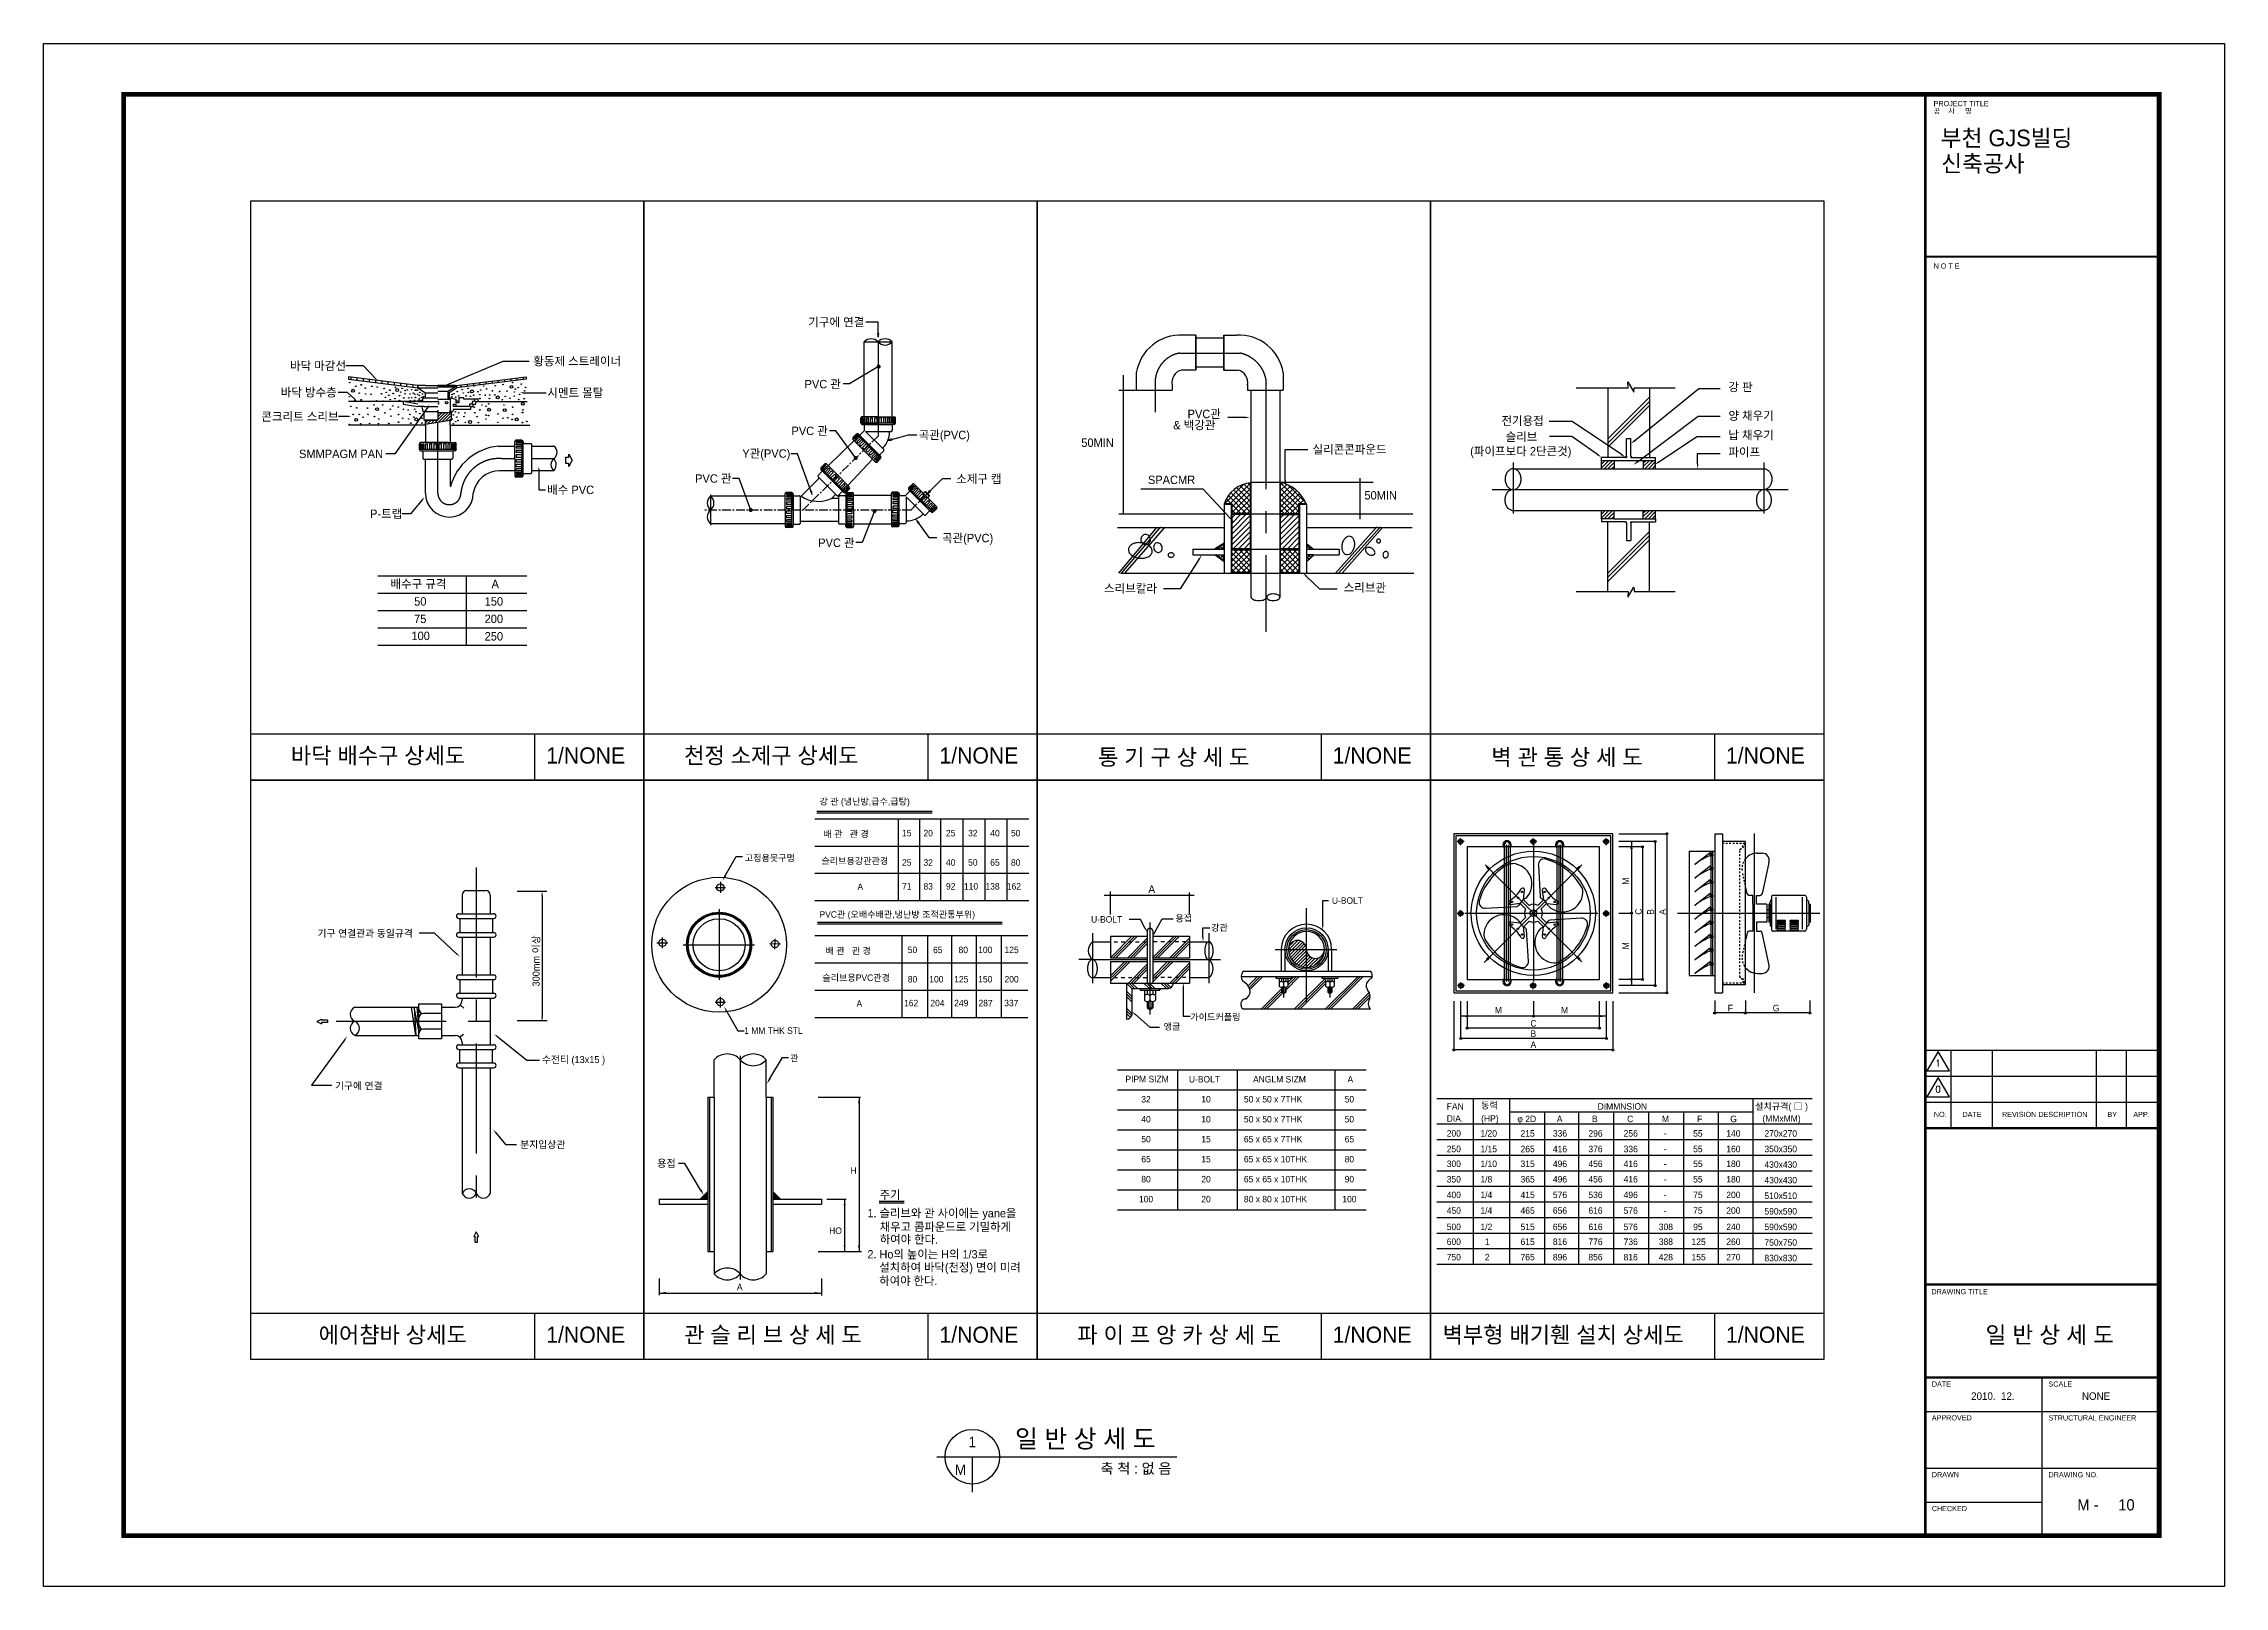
# Model space of a CAD drawing. Header units: millimetres. Extents: x 83956 to 461956, y 36707 to 125807.
# Drawn here: x 398956 to 461956, y 36707 to 81257 of the extents above; entities that cross this region are included whole.
import ezdxf
from ezdxf.enums import TextEntityAlignment as Align

# ---------------------------------------------------------------- set-up
doc = ezdxf.new("R2010")
doc.units = ezdxf.units.MM
doc.header["$LTSCALE"] = 100
doc.header["$MEASUREMENT"] = 0
for name, pattern in [('CEN', [62, 60, -1, 0, -1]), ('CENTER', [50.8, 31.75, -6.35, 6.35, -6.35]), ('CENTERX2', [4, 2.5, -0.5, 0.5, -0.5]), ('HIDDEN2', [1, 0.5, -0.5])]:
    doc.linetypes.add(name, pattern=pattern)
doc.layers.get('0').update_dxf_attribs({"linetype": 'CONTINUOUS'})
doc.layers.get('Defpoints').update_dxf_attribs({"linetype": 'CONTINUOUS'})
for name, color, linetype in [('1', 1, 'CONTINUOUS'), ('2', 2, 'CONTINUOUS'), ('2H', 2, 'HIDDEN2'), ('7', 7, 'CONTINUOUS'), ('FORM', 8, 'CONTINUOUS'), ('H', 9, 'CONTINUOUS'), ('M', 6, 'CONTINUOUS'), ('T', 2, 'CONTINUOUS'), ('TEX', 3, 'CONTINUOUS'), ('TITLE', 3, 'CONTINUOUS'), ('TITLE1', 2, 'CONTINUOUS'), ('TXT', 7, 'CONTINUOUS')]:
    doc.layers.add(name, color=color, linetype=linetype)
doc.styles.add('GHS', font='romans.shx', dxfattribs={"bigfont": 'ghs.shx'})
doc.styles.add('gr', font='Gulim.ttf')
doc.styles.add('HY울릉도L', font='HYWULM.TTF')
doc.styles.add('TITLE', font='Gulim.ttf')

msp = doc.modelspace()

# ---------------------------------------------------------------- texts
at = {"layer": '2', "style": 'gr'}
for s, height, p in [('기구에 연결', 243.8, (422664, 73215)), ('바닥 마감선', 243.8, (407691, 71956)), ('바닥 방수층', 243.8, (407425, 71187)), ('PVC 관', 243.8, (421989, 71424)), ('콘크리트 스리브', 243.8, (407477, 70488)), ('PVC 관', 243.8, (421611, 70075)), ('SMMPAGM PAN', 243.75, (408762, 69411)), ('Y관(PVC)', 243.8, (420527, 69420)), ('PVC 관', 243.8, (418827, 68699)), ('P-트랩', 243.8, (409318, 67680)), ('PVC 관', 243.8, (422384, 66843))]:
    msp.add_text(s, height=height, dxfattribs=at).set_placement(p, align=Align.MIDDLE_RIGHT)
for s, p in [('황동제 스트레이너', (413102, 72086)), ('시멘트 몰탈', (413508, 71175)), ('곡관(PVC)', (424236, 69956)), ('소제구 캡', (425319, 68688)), ('배수 PVC', (413502, 68372)), ('곡관(PVC)', (424909, 66979))]:
    msp.add_text(s, height=243.8, dxfattribs=at).set_placement(p, align=Align.MIDDLE_LEFT)
for s, height, p in [('배수구 규격', 243.8, (408975, 65532)), ('A', 244, (411897, 65532)), ('50', 243.8, (409661, 65028)), ('150', 243.8, (411699, 65028)), ('100', 243.8, (409582, 64033)), ('75', 243.8, (409659, 64524)), ('200', 243.8, (411697, 64524)), ('250', 243.8, (411697, 64021)), ('바닥 배수구 상세도', 467.8, (406100, 60467)), ('1/NONE', 467.8, (413476, 60467)), ('천정 소제구 상세도', 467.8, (417461, 60467)), ('1/NONE', 467.8, (424836, 60467)), ('통 기 구 상 세 도', 467.77, (429417, 60421)), ('1/NONE', 467.8, (436196, 60467)), ('벽 관 통 상 세 도', 467.77, (440778, 60421)), ('1/NONE', 467.8, (447557, 60467)), ('A', 225, (430870, 56726)), ('기구 연결관과 동일규격', 202.5, (406868, 55463)), ('수전티 (13x15 )', 202.5, (413349, 51818)), ('기구에 연결', 202.5, (407372, 51059)), ('분지입상관', 202.5, (412723, 49365)), ('용접', 213.8, (416680, 48816)), ('에어챰바 상세도', 467.8, (406901, 43740)), ('1/NONE', 467.8, (413476, 43740)), ('관 슬 리 브 상 세 도', 467.77, (417461, 43740)), ('1/NONE', 467.8, (424836, 43740)), ('파 이 프 앙 카 상 세 도', 467.77, (428821, 43740)), ('1/NONE', 467.8, (436196, 43740)), ('벽부형 배기휀 설치 상세도', 467.77, (439371, 43740)), ('1/NONE', 467.8, (447557, 43740))]:
    msp.add_text(s, height=height, dxfattribs=at).set_placement(p)
at = {"layer": '2', "linetype": 'ByBlock', "style": 'gr'}
msp.add_text('300mm 이상', height=202.5, rotation=90, dxfattribs=at).set_placement((413284, 54030))
at = {"layer": 'FORM', "style": 'TITLE'}
for s, height, p in [('공    사     명', 150.41, (453555, 79237)), ('PROJECT TITLE', 150.41, (453555, 79451)), ('N O T E', 150.4, (453555, 74760)), ('DRAWING TITLE', 150.41, (453493, 45143)), ('DATE', 150.4, (453505, 42474)), ('SCALE', 150.4, (456875, 42474)), ('APPROVED', 150.4, (453504, 41500)), ('STRUCTURAL ENGINEER', 150.41, (456876, 41497)), ('DRAWN', 150.4, (453504, 39858)), ('DRAWING NO.', 150.41, (456876, 39856)), ('CHECKED', 150.4, (453505, 38879))]:
    msp.add_text(s, height=height, dxfattribs=at).set_placement(p)
at = {"layer": 'FORM'}
for s, height, style, p in [('1', 188, 'GHS', (453683, 51814)), ('0', 188, 'GHS', (453683, 51062)), ('NO.', 150.4, 'TITLE', (453748, 50335)), ('DATE', 150.4, 'TITLE', (454667, 50335)), ('REVISION DESCRIPTION', 150.41, 'TITLE', (456767, 50335)), ('BY', 150.4, 'TITLE', (458716, 50335)), ('APP.', 150.4, 'TITLE', (459562, 50335))]:
    msp.add_text(s, height=height, dxfattribs=dict(at, style=style)).set_placement(p, align=Align.MIDDLE)
at = {"layer": 'T', "style": 'gr'}
for s, height, p in [('강 판', 243.8, (447627, 71218)), ('PVC관', 243.8, (432004, 70441)), ('양 채우기', 243.8, (447627, 70389)), ('& 백강관', 243.8, (431590, 70119)), ('전기용접', 243.8, (441070, 70243)), ('슬리브', 243.8, (441192, 69780)), ('납 채우기', 243.8, (447627, 69829)), ('50MIN', 243.8, (428933, 69612)), ('실리콘콘파운드', 243.8, (435612, 69417)), ('(파이프보다 2단큰것)', 243.75, (440168, 69365)), ('파이프', 243.8, (447627, 69341)), ('SPACMR', 243.8, (430859, 68539)), ('50MIN', 243.8, (437113, 68092)), ('스리브칼라', 243.8, (429591, 65403)), ('스리브관', 243.8, (436514, 65427)), ('강 관 (냉난방,급수,급탕)', 187.5, (421370, 59278)), ('배 관   관 경', 187.5, (421486, 58339)), ('15', 187.5, (423755, 58365)), ('20', 187.5, (424374, 58365)), ('25', 187.5, (425024, 58365)), ('32', 187.5, (425664, 58365)), ('40', 187.5, (426303, 58365)), ('50', 187.5, (426902, 58365)), ('고정용못구멍', 187.5, (419213, 57647)), ('슬리브용강관관경', 187.5, (421425, 57561)), ('25', 187.5, (423755, 57518)), ('32', 187.5, (424374, 57518)), ('40', 187.5, (425024, 57518)), ('50', 187.5, (425664, 57518)), ('65', 187.5, (426303, 57518)), ('80', 187.5, (426902, 57518)), ('A', 188, (422466, 56815)), ('71', 187.5, (423755, 56829)), ('83', 187.5, (424374, 56829)), ('92', 187.5, (425024, 56829)), ('110', 187.5, (425544, 56829)), ('138', 187.5, (426165, 56829)), ('162', 187.5, (426782, 56829)), ('PVC관 (오배수배관,냉난방 조적관통부위)', 187.5, (421370, 56016)), ('용접', 187.5, (431652, 55905)), ('U-BOLT', 187.5, (436172, 56418)), ('U-BOLT', 187.5, (429216, 55874)), ('강관', 187.5, (432683, 55636)), ('배 관   관 경', 187.5, (421548, 54967)), ('50', 187.5, (423921, 54993)), ('65', 187.5, (424651, 54993)), ('80', 187.5, (425387, 54993)), ('100', 187.5, (425954, 54993)), ('125', 187.5, (426715, 54993)), ('슬리브용PVC관경', 187.5, (421453, 54189)), ('80', 187.5, (423921, 54146)), ('100', 187.5, (424542, 54146)), ('125', 187.5, (425262, 54146)), ('150', 187.5, (425954, 54146)), ('200', 187.5, (426715, 54146)), ('A', 188, (422439, 53443)), ('162', 187.5, (423813, 53457)), ('204', 187.5, (424574, 53457)), ('249', 187.5, (425262, 53457)), ('287', 187.5, (425964, 53457)), ('337', 187.5, (426707, 53457)), ('앵글', 187.5, (431314, 52780)), ('가이드커플링', 187.5, (432083, 53055)), ('M', 188, (440881, 53251)), ('C', 188, (441911, 52871)), ('M', 188, (442794, 53251)), ('F', 188, (447610, 53313)), ('G', 188, (448909, 53313)), ('1 MM THK STL', 187.5, (419195, 52662)), ('A', 188, (441911, 52256)), ('B', 188, (441911, 52573)), ('관', 188, (420525, 51864)), ('PIPM SIZM', 187.5, (430208, 51264)), ('U-BOLT', 187.5, (432041, 51258)), ('ANGLM SIZM', 187.5, (433895, 51258)), ('A', 188, (436624, 51258)), ('32', 187.5, (430667, 50681)), ('10', 187.5, (432401, 50681)), ('50 x 50 x 7THK', 187.5, (433631, 50681)), ('50', 187.5, (436542, 50681)), ('FAN', 187.5, (439491, 50473)), ('동력', 187.5, (440482, 50502)), ('DIMMNSION', 187.5, (443850, 50473)), ('설치규격( □ )', 187.5, (448397, 50473)), ('40', 187.5, (430667, 50104)), ('10', 187.5, (432401, 50104)), ('50 x 50 x 7THK', 187.5, (433631, 50104)), ('50', 187.5, (436542, 50104)), ('200', 187.5, (439491, 49694)), ('DIA.', 187.5, (439491, 50123)), ('1/20', 187.5, (440465, 49694)), ('(HP)', 187.5, (440485, 50123)), ('φ 2D', 187.5, (441532, 50112)), ('215', 187.5, (441623, 49694)), ('336', 187.5, (442557, 49694)), ('A', 188, (442671, 50112)), ('296', 187.5, (443584, 49694)), ('B', 188, (443687, 50112)), ('256', 187.5, (444601, 49694)), ('C', 188, (444703, 50112)), ('M', 188, (445708, 50112)), ('-', 188, (445760, 49694)), ('55', 187.5, (446610, 49694)), ('F', 188, (446724, 50112)), ('140', 187.5, (447567, 49694)), ('G', 188, (447681, 50112)), ('(MMxMM)', 187.5, (448612, 50123)), ('270x270', 187.5, (448669, 49694)), ('50', 187.5, (430667, 49527)), ('65', 187.5, (430667, 48950)), ('15', 187.5, (432401, 49527)), ('65 x 65 x 7THK', 187.5, (433631, 49527)), ('65 x 65 x 10THK', 187.5, (433631, 48950)), ('80', 187.5, (436542, 48950)), ('65', 187.5, (436542, 49527)), ('250', 187.5, (439491, 49244)), ('1/15', 187.5, (440465, 49244)), ('265', 187.5, (441623, 49244)), ('416', 187.5, (442557, 49244)), ('376', 187.5, (443584, 49244)), ('336', 187.5, (444601, 49244)), ('-', 188, (445760, 49244)), ('55', 187.5, (446610, 49244)), ('160', 187.5, (447567, 49244)), ('350x350', 187.5, (448669, 49244)), ('H', 188, (422266, 48623)), ('80', 187.5, (430667, 48373)), ('20', 187.5, (432401, 48373)), ('15', 187.5, (432401, 48950)), ('65 x 65 x 10THK', 187.5, (433631, 48373)), ('90', 187.5, (436542, 48373)), ('300', 187.5, (439491, 48816)), ('350', 187.5, (439491, 48370)), ('1/10', 187.5, (440465, 48816)), ('1/8', 187.5, (440465, 48370)), ('315', 187.5, (441623, 48816)), ('365', 187.5, (441623, 48370)), ('496', 187.5, (442557, 48816)), ('496', 187.5, (442557, 48370)), ('456', 187.5, (443584, 48816)), ('456', 187.5, (443584, 48370)), ('416', 187.5, (444601, 48816)), ('416', 187.5, (444601, 48370)), ('-', 188, (445760, 48816)), ('55', 187.5, (446610, 48816)), ('55', 187.5, (446610, 48370)), ('180', 187.5, (447567, 48816)), ('180', 187.5, (447567, 48370)), ('430x430', 187.5, (448669, 48794)), ('430x430', 187.5, (448669, 48344)), (' 주기 ', 240, (423022, 47894)), ('100', 187.5, (430600, 47796)), ('20', 187.5, (432401, 47796)), ('80 x 80 x 10THK', 187.5, (433631, 47796)), ('100', 187.5, (436475, 47796)), ('400', 187.5, (439491, 47919)), ('1/4', 187.5, (440465, 47919)), ('415', 187.5, (441623, 47919)), ('576', 187.5, (442557, 47919)), ('536', 187.5, (443584, 47919)), ('496', 187.5, (444601, 47919)), ('-', 188, (445760, 48370)), ('-', 188, (445760, 47919)), ('75', 187.5, (446610, 47919)), ('200', 187.5, (447567, 47919)), ('510x510', 187.5, (448669, 47894)), ('1. 슬리브와 관 사이에는 yane을', 240, (422756, 47363)), ('450', 187.5, (439491, 47467)), ('1/4', 187.5, (440465, 47467)), ('465', 187.5, (441623, 47467)), ('656', 187.5, (442557, 47467)), ('616', 187.5, (443584, 47467)), ('576', 187.5, (444601, 47467)), ('-', 188, (445760, 47467)), ('75', 187.5, (446610, 47467)), ('200', 187.5, (447567, 47467)), ('590x590', 187.5, (448669, 47444)), ('HO', 187.5, (421649, 46884)), ('채우고 콤파운드로 기밀하게', 240, (423112, 46969)), ('하여야 한다.', 240, (423113, 46606)), ('500', 187.5, (439491, 46994)), ('600', 187.5, (439491, 46566)), ('1/2', 187.5, (440465, 46994)), ('1', 188, (440593, 46566)), ('515', 187.5, (441623, 46994)), ('615', 187.5, (441623, 46566)), ('816', 187.5, (442557, 46566)), ('656', 187.5, (442557, 46994)), ('616', 187.5, (443584, 46994)), ('776', 187.5, (443584, 46566)), ('576', 187.5, (444601, 46994)), ('736', 187.5, (444601, 46566)), ('308', 187.5, (445617, 46994)), ('388', 187.5, (445617, 46566)), ('125', 187.5, (446562, 46566)), ('95', 187.5, (446610, 46994)), ('240', 187.5, (447567, 46994)), ('260', 187.5, (447567, 46566)), ('590x590', 187.5, (448669, 46994)), ('750x750', 187.5, (448669, 46544)), ('2. Ho의 높이는 H의 1/3로', 240, (422756, 46177)), ('설치하여 바닥(천정) 면이 미려', 240, (423098, 45798)), ('750', 187.5, (439491, 46120)), ('2', 188, (440593, 46120)), ('765', 187.5, (441623, 46120)), ('896', 187.5, (442557, 46120)), ('856', 187.5, (443584, 46120)), ('816', 187.5, (444601, 46120)), ('428', 187.5, (445617, 46120)), ('155', 187.5, (446562, 46120)), ('270', 187.5, (447567, 46120)), ('830x830', 187.5, (448669, 46094)), ('A', 188, (418985, 45259)), ('하여야 한다.', 240, (423098, 45411))]:
    msp.add_text(s, height=height, dxfattribs=at).set_placement(p)
for s, p in [('M', (444755, 56970)), ('C', (445124, 56102)), ('B', (445468, 56102)), ('A', (445816, 56102)), ('M', (444755, 55104))]:
    msp.add_text(s, height=188, rotation=90, dxfattribs=at).set_placement(p)
at = {"layer": 'TEX', "color": 2, "style": 'HY울릉도L'}
for s, p in [('부천 GJS빌딩', (453761, 78293)), ('신축공사', (453775, 77555)), ('일 반 상 세 도', (455055, 43733))]:
    msp.add_text(s, height=480, dxfattribs=at).set_placement(p)
at = {"layer": 'TITLE', "color": 3, "style": 'gr'}
for s, p in [('1', (425785, 40726)), ('M', (425443, 39926))]:
    msp.add_text(s, height=300, dxfattribs=at).set_placement(p, align=Align.CENTER)
msp.add_text('축 척 : 없 음', height=300, dxfattribs=at).set_placement((431539, 39962), align=Align.RIGHT)
at = {"layer": 'TITLE1', "color": 3, "style": 'gr'}
msp.add_text('일 반 상 세 도', height=525, dxfattribs=at).set_placement((427018, 40709))
at = {"layer": 'TXT', "style": 'HY울릉도L'}
for s, height, p in [('2010.  12.', 216, (454640, 42093)), ('NONE', 216, (457840, 42093)), ('M -', 324, (457708, 38900)), ('10', 324, (458892, 38900))]:
    msp.add_text(s, height=height, dxfattribs=at).set_placement(p)

# ---------------------------------------------------------------- blocks, each defined once
blk = doc.blocks.new('*X17')
at = {"color": 0}
for p, q in [((4700, 1585.5), (4700, 1595.5)), ((4725, 1582.4), (4725, 1592.4)), ((4750, 1579.2), (4750, 1589.2)), ((4775, 1576.1), (4775, 1586.1)), ((4800, 1573), (4800, 1583)), ((4825, 1569.9), (4825, 1579.9)), ((4850, 1566.7), (4850, 1576.7)), ((4875, 1563.6), (4875, 1573.6)), ((4900, 1560.5), (4900, 1570.5)), ((4925, 1557.4), (4925, 1567.4)), ((4950, 1554.2), (4950, 1564.2))]:
    blk.add_line(p, q, dxfattribs=at)
blk = doc.blocks.new('*X15')
at = {"color": 0}
for p, q in [((4999.4, 1410.8), (5010.4, 1421.8)), ((5009, 1408.1), (5022.8, 1421.8)), ((5023.6, 1410.3), (5035.1, 1421.8)), ((5038.2, 1412.5), (5047.5, 1421.8)), ((5049.4, 1436.1), (5065.1, 1451.8)), ((5049.4, 1448.4), (5052.8, 1451.8)), ((5049.4, 1423.7), (5077.5, 1451.8)), ((5052.8, 1414.7), (5089.9, 1451.8)), ((5067.4, 1417), (5104.4, 1453.9)), ((5082, 1419.2), (5104.4, 1441.6)), ((5096.6, 1421.4), (5104.4, 1429.2))]:
    blk.add_line(p, q, dxfattribs=at)
blk = doc.blocks.new('*X16')
at = {"color": 0}
for p, q in [((5054.4, 1556.8), (5054.4, 1561.8)), ((5057.5, 1556.8), (5057.5, 1561.8)), ((5063.2, 1556.8), (5063.2, 1561.8)), ((5066.2, 1556.8), (5066.2, 1561.8)), ((5071.9, 1556.8), (5071.9, 1561.8)), ((5075, 1556.8), (5075, 1561.8)), ((5080.7, 1556.8), (5080.7, 1561.8)), ((5083.7, 1556.8), (5083.7, 1561.8)), ((5089.4, 1556.8), (5089.4, 1561.8)), ((5092.5, 1556.8), (5092.5, 1561.8)), ((5098.2, 1556.8), (5098.2, 1561.8)), ((5101.2, 1556.8), (5101.2, 1561.8)), ((5106.9, 1556.8), (5106.9, 1561.8)), ((5110, 1556.8), (5110, 1561.8)), ((5115.7, 1556.8), (5115.7, 1561.8)), ((5118.7, 1556.8), (5118.7, 1561.8))]:
    blk.add_line(p, q, dxfattribs=at)

# ---------------------------------------------------------------- linework, layer by layer
msp.add_lwpolyline([(401272, 79795), (453316, 79795), (453316, 38170), (401272, 38170)], close=True)
at = {"layer": '1', "linetype": 'CENTER'}
for p, q in [((431766, 72321), (433516, 72321)), ((431065, 71485), (431065, 70618)), ((434268, 71570), (434268, 64273)), ((411454, 57463), (411454, 47373)), ((435439, 53551), (435439, 56291)), ((430918, 55880), (430918, 53218)), ((434536, 55101), (436312, 55101)), ((429256, 54805), (428865, 54805)), ((429256, 54805), (430840, 54805)), ((430996, 54805), (432620, 54805)), ((432620, 54805), (432955, 54805)), ((407412, 53024), (412302, 53024))]:
    msp.add_line(p, q, dxfattribs=at)
at = {"layer": '1'}
for p, q in [((430016, 71250), (430499, 71250)), ((430143, 71682), (430143, 67669)), ((444922, 69792), (446778, 71302)), ((446778, 71302), (447393, 71302)), ((433655, 70464), (433169, 70464)), ((443111, 70345), (442451, 70345)), ((444535, 69393), (443111, 70345)), ((445000, 69181), (446758, 70500)), ((446758, 70500), (447393, 70500)), ((434825, 69535), (435475, 69535)), ((434825, 68647), (434825, 69535)), ((443100, 69913), (442455, 69913)), ((443842, 69396), (443100, 69913)), ((445612, 69175), (446719, 69913)), ((446719, 69913), (447393, 69913)), ((446739, 69424), (447393, 69424)), ((446739, 69124), (446739, 69424)), ((436976, 68710), (436976, 67529)), ((441408, 69157), (441408, 67686)), ((448653, 69157), (448653, 67686)), ((432457, 68390), (430656, 68390)), ((433238, 67554), (432457, 68390)), ((433834, 68596), (437370, 68596)), ((440807, 68379), (449356, 68379)), ((433061, 66830), (432782, 66655)), ((432803, 66661), (433053, 66821)), ((432880, 66661), (433016, 66797)), ((433053, 66746), (433007, 66792)), ((433053, 66821), (433053, 66661)), ((435438, 66818), (435640, 66655)), ((432331, 66361), (431792, 65511)), ((432802, 66497), (433061, 66299)), ((433053, 66661), (432803, 66661)), ((432811, 66661), (432808, 66664)), ((432819, 66491), (432819, 66491)), ((433038, 66324), (432871, 66491)), ((432920, 66661), (432874, 66706)), ((432881, 66444), (432929, 66491)), ((433029, 66661), (432941, 66749)), ((432943, 66397), (433038, 66491)), ((433052, 66419), (432980, 66491)), ((432989, 66661), (433053, 66725)), ((433005, 66349), (433052, 66397)), ((435665, 66497), (435438, 66296)), ((435443, 66385), (435550, 66492)), ((435508, 66366), (435443, 66431)), ((435449, 66315), (435443, 66322)), ((435444, 66714), (435495, 66764)), ((435542, 66659), (435444, 66757)), ((435566, 66417), (435491, 66492)), ((435499, 66659), (435555, 66716)), ((435625, 66468), (435600, 66492)), ((435608, 66659), (435616, 66667)), ((411177, 63876), (411177, 65887)), ((435443, 65873), (435815, 65511)), ((431792, 65511), (431312, 65511)), ((435815, 65511), (436326, 65511)), ((412912, 64882), (408608, 64882)), ((412912, 64379), (408608, 64379)), ((421295, 59092), (424626, 59092)), ((421295, 59042), (424626, 59042)), ((423642, 58875), (423642, 56509)), ((424258, 58875), (424258, 56509)), ((424864, 58875), (424864, 56509)), ((425509, 58875), (425509, 56509)), ((426144, 58875), (426144, 56509)), ((426782, 58875), (426782, 56509)), ((421232, 58086), (427415, 58086)), ((439992, 58214), (439796, 58214)), ((439826, 58214), (439859, 58271)), ((439859, 58157), (439826, 58214)), ((439859, 58271), (439924, 58271)), ((439924, 58157), (439859, 58157)), ((439891, 58114), (439891, 58310)), ((439924, 58271), (439957, 58214)), ((439957, 58214), (439924, 58157)), ((442092, 58214), (441896, 58214)), ((441926, 58214), (441959, 58271)), ((441959, 58157), (441926, 58214)), ((441959, 58271), (442024, 58271)), ((442024, 58157), (441959, 58157)), ((441991, 58114), (441991, 58310)), ((441994, 58119), (441994, 54171)), ((442024, 58271), (442057, 58214)), ((442057, 58214), (442024, 58157)), ((444183, 58214), (444001, 58214)), ((444030, 58214), (444063, 58271)), ((444063, 58157), (444030, 58214)), ((444063, 58271), (444129, 58271)), ((444129, 58157), (444063, 58157)), ((444096, 58114), (444096, 58310)), ((444129, 58271), (444162, 58214)), ((444162, 58214), (444129, 58157)), ((444462, 58443), (445850, 58443)), ((445510, 58214), (444462, 58214)), ((445148, 58059), (444462, 58059)), ((444828, 58214), (444828, 54054)), ((445148, 58059), (445148, 54230)), ((445510, 58214), (445510, 54054)), ((445850, 58443), (445850, 53846)), ((448375, 58452), (448375, 53843)), ((418655, 57241), (418965, 57787)), ((418965, 57787), (419143, 57787)), ((443390, 57541), (440575, 54726)), ((440598, 57541), (443393, 54745)), ((440664, 57495), (440644, 57475)), ((440644, 57475), (440715, 57403)), ((440736, 57423), (440664, 57495)), ((440715, 57403), (440736, 57423)), ((443324, 57495), (443252, 57423)), ((443252, 57423), (443272, 57403)), ((443272, 57403), (443344, 57475)), ((443344, 57475), (443324, 57495)), ((446659, 57561), (447101, 57904)), ((446659, 57561), (446663, 57554)), ((446659, 57167), (447101, 57510)), ((447142, 57833), (447101, 57904)), ((447142, 57439), (447101, 57510)), ((447120, 57938), (447120, 54351)), ((447166, 57938), (447166, 54351)), ((418359, 56890), (418659, 56890)), ((418507, 57052), (418507, 56738)), ((421232, 57298), (427415, 57298)), ((429775, 56112), (429775, 56772)), ((432060, 56112), (432060, 56746)), ((446659, 57167), (446663, 57160)), ((446659, 56774), (447101, 57116)), ((446659, 56774), (446663, 56766)), ((446659, 56380), (447101, 56723)), ((447142, 57046), (447101, 57116)), ((447142, 56652), (447101, 56723)), ((418470, 56265), (418470, 54224)), ((429592, 56666), (432191, 56666)), ((435909, 55794), (435909, 56514)), ((435909, 56514), (436079, 56514)), ((439992, 56141), (439796, 56141)), ((439826, 56141), (439859, 56198)), ((439859, 56085), (439826, 56141)), ((439859, 56198), (439924, 56198)), ((439924, 56085), (439859, 56085)), ((439891, 56041), (439891, 56238)), ((439924, 56198), (439957, 56141)), ((439957, 56141), (439924, 56085)), ((440020, 56145), (443854, 56145)), ((444197, 56141), (444001, 56141)), ((444030, 56141), (444063, 56198)), ((444063, 56085), (444030, 56141)), ((444063, 56198), (444129, 56198)), ((444129, 56085), (444063, 56085)), ((444096, 56041), (444096, 56238)), ((444129, 56198), (444162, 56141)), ((444162, 56141), (444129, 56085)), ((444462, 56145), (444828, 56145)), ((446159, 56145), (450272, 56145)), ((446659, 56380), (446663, 56372)), ((446659, 55986), (447101, 56329)), ((447142, 56258), (447101, 56329)), ((410245, 55571), (409807, 55571)), ((410878, 54982), (410245, 55571)), ((416834, 55141), (416836, 55441)), ((421314, 55888), (426651, 55888)), ((421314, 55839), (426651, 55839)), ((423752, 55503), (423752, 53137)), ((424490, 55503), (424490, 53137)), ((425181, 55503), (425181, 53137)), ((425892, 55503), (425892, 53137)), ((426620, 55503), (426620, 53137)), ((429256, 55573), (429256, 54123)), ((430645, 55966), (430317, 55966)), ((430780, 55708), (430645, 55966)), ((431058, 55594), (431271, 55980)), ((431271, 55980), (431591, 55980)), ((432449, 55719), (432650, 55719)), ((432449, 55454), (432449, 55719)), ((432620, 55573), (432620, 54123)), ((446659, 55986), (446663, 55979)), ((446659, 55592), (447101, 55935)), ((446659, 55592), (446663, 55585)), ((446659, 55199), (447101, 55541)), ((447142, 55864), (447101, 55935)), ((447142, 55471), (447101, 55541)), ((449032, 55926), (449032, 55918)), ((449032, 55858), (449032, 55850)), ((449032, 55798), (449032, 55790)), ((449032, 55738), (449032, 55731)), ((449032, 55678), (449032, 55671)), ((449262, 55940), (449046, 55940)), ((449046, 55904), (449262, 55904)), ((449262, 55872), (449046, 55872)), ((449046, 55836), (449262, 55836)), ((449262, 55812), (449046, 55812)), ((449046, 55776), (449262, 55776)), ((449262, 55752), (449046, 55752)), ((449046, 55717), (449262, 55717)), ((449262, 55693), (449046, 55693)), ((449046, 55657), (449262, 55657)), ((449276, 55918), (449276, 55926)), ((449276, 55850), (449276, 55858)), ((449276, 55790), (449276, 55798)), ((449276, 55731), (449276, 55738)), ((449276, 55671), (449276, 55678)), ((449405, 55926), (449405, 55918)), ((449405, 55858), (449405, 55850)), ((449405, 55798), (449405, 55790)), ((449405, 55738), (449405, 55731)), ((449405, 55678), (449405, 55671)), ((449635, 55940), (449419, 55940)), ((449419, 55904), (449635, 55904)), ((449635, 55872), (449419, 55872)), ((449419, 55836), (449635, 55836)), ((449635, 55812), (449419, 55812)), ((449419, 55776), (449635, 55776)), ((449635, 55752), (449419, 55752)), ((449419, 55717), (449635, 55717)), ((449635, 55693), (449419, 55693)), ((449419, 55657), (449635, 55657)), ((449649, 55918), (449649, 55926)), ((449649, 55850), (449649, 55858)), ((449649, 55790), (449649, 55798)), ((449649, 55731), (449649, 55738)), ((449649, 55671), (449649, 55678)), ((416673, 55291), (416987, 55288)), ((417435, 55236), (419492, 55236)), ((420248, 55256), (419934, 55259)), ((420085, 55109), (420088, 55409)), ((440715, 54887), (440644, 54815)), ((440644, 54815), (440664, 54794)), ((440664, 54794), (440736, 54866)), ((440736, 54866), (440715, 54887)), ((443272, 54887), (443252, 54866)), ((443252, 54866), (443324, 54794)), ((443344, 54815), (443272, 54887)), ((443324, 54794), (443344, 54815)), ((446659, 55199), (446663, 55191)), ((446659, 54805), (447101, 55148)), ((447142, 55077), (447101, 55148)), ((421232, 54715), (427390, 54715)), ((434550, 54314), (434550, 54272)), ((434550, 54272), (435007, 54272)), ((434654, 54272), (434654, 54168)), ((434716, 54272), (434716, 54189)), ((434779, 54272), (434779, 53709)), ((434841, 54272), (434841, 54189)), ((434903, 54272), (434903, 54168)), ((435007, 54314), (435007, 54272)), ((435886, 54314), (435886, 54272)), ((435886, 54272), (436343, 54272)), ((435989, 54272), (435989, 54168)), ((436052, 54272), (436052, 54189)), ((436114, 54272), (436114, 53709)), ((436176, 54272), (436176, 54189)), ((436239, 54272), (436239, 54168)), ((436343, 54314), (436343, 54272)), ((445148, 54230), (444462, 54230)), ((446659, 54805), (446663, 54797)), ((446659, 54411), (447101, 54754)), ((446659, 54411), (446663, 54404)), ((447142, 54683), (447101, 54754)), ((418359, 53582), (418659, 53582)), ((418507, 53421), (418507, 53734)), ((421232, 53926), (427390, 53926)), ((431881, 54000), (431881, 53171)), ((434654, 54143), (434654, 54039)), ((434716, 54013), (434716, 53863)), ((434737, 53842), (434716, 53863)), ((434716, 53863), (434841, 53863)), ((434737, 54013), (434737, 53842)), ((434737, 53842), (434820, 53842)), ((434820, 54013), (434820, 53842)), ((434841, 53863), (434820, 53842)), ((434841, 54013), (434841, 53863)), ((434903, 54143), (434903, 54039)), ((435989, 54143), (435989, 54039)), ((436052, 54013), (436052, 53863)), ((436072, 53842), (436052, 53863)), ((436052, 53863), (436176, 53863)), ((436072, 54013), (436072, 53842)), ((436072, 53842), (436156, 53842)), ((436156, 54013), (436156, 53842)), ((436176, 53863), (436156, 53842)), ((436176, 54013), (436176, 53863)), ((436239, 54143), (436239, 54039)), ((439695, 53602), (439695, 52196)), ((440002, 54054), (439806, 54054)), ((439835, 54054), (439868, 54111)), ((439868, 53997), (439835, 54054)), ((439868, 54111), (439934, 54111)), ((439934, 53997), (439868, 53997)), ((439901, 53959), (439901, 54150)), ((439901, 52525), (439901, 53602)), ((439934, 54111), (439967, 54054)), ((439967, 54054), (439934, 53997)), ((440079, 53602), (440079, 52823)), ((442087, 54054), (441891, 54054)), ((441921, 54054), (441954, 54111)), ((441954, 53997), (441921, 54054)), ((441954, 54111), (442019, 54111)), ((442019, 53997), (441954, 53997)), ((441987, 53954), (441987, 54150)), ((441994, 53602), (441994, 53174)), ((442019, 54111), (442052, 54054)), ((442052, 54054), (442019, 53997)), ((443908, 52823), (443908, 53602)), ((444183, 54054), (444010, 54054)), ((444040, 54054), (444072, 54111)), ((444072, 53997), (444040, 54054)), ((444072, 54111), (444138, 54111)), ((444138, 53997), (444072, 53997)), ((444105, 53955), (444105, 54150)), ((444105, 52525), (444105, 53602)), ((444138, 54111), (444171, 54054)), ((444171, 54054), (444138, 53997)), ((444292, 53602), (444292, 52196)), ((445510, 54054), (444462, 54054)), ((444462, 53846), (445850, 53846)), ((447231, 53625), (447231, 53265)), ((448117, 53625), (448117, 53265)), ((449981, 53625), (449981, 53265)), ((409712, 52619), (409588, 53429)), ((409795, 52755), (409662, 53429)), ((409662, 53429), (409712, 52619)), ((409737, 53429), (409795, 52755)), ((410998, 53487), (411091, 53404)), ((418703, 53292), (419013, 52754)), ((430497, 53217), (430916, 52859)), ((431881, 53171), (432074, 53171)), ((444105, 53174), (439901, 53174)), ((449981, 53265), (447231, 53265)), ((407641, 52474), (406696, 51185)), ((410972, 52564), (411086, 52652)), ((412074, 52577), (412919, 51902)), ((419013, 52754), (419191, 52754)), ((430916, 52859), (431189, 52859)), ((444105, 52525), (439901, 52525)), ((443908, 52823), (440079, 52823)), ((412919, 51902), (413279, 51902)), ((419082, 52027), (419082, 45566)), ((419938, 51370), (420298, 51983)), ((420298, 51983), (420476, 51983)), ((444292, 52196), (439695, 52196)), ((406696, 51185), (407284, 51185)), ((431708, 51624), (431708, 47585)), ((433439, 51624), (433439, 47585)), ((436257, 51624), (436257, 47585)), ((421334, 50832), (422555, 50832)), ((422515, 50832), (422515, 46380)), ((429977, 50470), (437164, 50470)), ((440257, 50782), (440257, 46000)), ((441307, 50782), (441307, 46000)), ((448331, 50400), (441307, 50400)), ((442319, 50400), (442319, 46000)), ((443294, 50400), (443294, 46000)), ((444306, 50400), (444306, 46000)), ((445319, 50400), (445319, 46000)), ((446331, 50400), (446331, 46000)), ((447331, 50400), (447331, 46000)), ((448331, 50782), (448331, 46000)), ((412031, 49792), (412296, 49466)), ((429977, 49893), (437164, 49893)), ((412296, 49466), (412622, 49466)), ((429977, 49316), (437164, 49316)), ((450049, 49600), (439207, 49600)), ((450049, 49150), (439207, 49150)), ((417480, 48915), (417302, 48915)), ((417936, 48157), (417480, 48915)), ((429977, 48739), (437164, 48739)), ((450049, 48700), (439207, 48700)), ((417924, 47887), (418143, 48107)), ((417930, 47886), (418143, 48100)), ((417936, 47886), (418143, 48093)), ((417943, 47886), (418143, 48087)), ((417950, 47886), (418143, 48080)), ((417956, 47886), (418143, 48074)), ((417963, 47886), (418143, 48067)), ((417965, 47887), (418143, 48065)), ((417973, 47886), (418143, 48057)), ((417979, 47886), (418143, 48050)), ((417986, 47886), (418143, 48044)), ((417993, 47886), (418143, 48037)), ((417999, 47886), (418143, 48030)), ((418006, 47887), (418143, 48024)), ((418013, 47886), (418143, 48017)), ((418019, 47886), (418143, 48011)), ((418026, 47886), (418143, 48004)), ((418033, 47886), (418143, 47997)), ((418039, 47886), (418143, 47991)), ((418048, 47887), (418143, 47982)), ((418054, 47886), (418143, 47976)), ((418061, 47886), (418143, 47969)), ((418067, 47886), (418143, 47962)), ((418074, 47886), (418143, 47956)), ((418081, 47886), (418143, 47949)), ((418087, 47886), (418143, 47943)), ((418089, 47887), (418143, 47941)), ((418094, 47886), (418143, 47936)), ((418101, 47886), (418143, 47929)), ((418107, 47886), (418143, 47923)), ((418114, 47886), (418143, 47916)), ((418120, 47886), (418143, 47909)), ((418127, 47886), (418143, 47903)), ((418134, 47886), (418143, 47896)), ((420240, 47887), (420020, 48107)), ((420233, 47886), (420020, 48100)), ((420227, 47886), (420020, 48093)), ((420220, 47886), (420020, 48087)), ((420214, 47886), (420020, 48080)), ((420207, 47886), (420020, 48074)), ((420198, 47887), (420020, 48065)), ((420192, 47886), (420020, 48059)), ((420185, 47886), (420020, 48052)), ((420179, 47886), (420020, 48045)), ((420172, 47886), (420020, 48039)), ((420165, 47886), (420020, 48032)), ((420157, 47887), (420020, 48024)), ((420151, 47886), (420020, 48017)), ((420144, 47886), (420020, 48011)), ((420137, 47886), (420020, 48004)), ((420131, 47886), (420020, 47997)), ((420124, 47886), (420020, 47991)), ((420115, 47887), (420020, 47982)), ((420112, 47883), (420020, 47976)), ((420102, 47886), (420020, 47969)), ((420096, 47886), (420020, 47962)), ((420089, 47886), (420020, 47956)), ((420083, 47886), (420020, 47949)), ((420076, 47886), (420020, 47943)), ((420074, 47887), (420020, 47941)), ((420069, 47886), (420020, 47936)), ((420063, 47886), (420020, 47929)), ((420056, 47886), (420020, 47923)), ((420049, 47886), (420020, 47916)), ((420043, 47886), (420020, 47909)), ((420036, 47886), (420020, 47903)), ((420029, 47886), (420020, 47896)), ((420023, 47886), (420020, 47889)), ((421584, 47886), (422137, 47886)), ((422097, 47886), (422097, 46380)), ((429977, 48162), (437164, 48162)), ((450049, 48250), (439207, 48250)), ((423099, 47828), (423813, 47828)), ((423099, 47787), (423813, 47787)), ((450049, 47800), (439207, 47800)), ((450049, 47350), (439207, 47350)), ((450049, 46900), (439207, 46900)), ((421334, 46380), (422581, 46380)), ((450049, 46450), (439207, 46450)), ((416736, 45595), (416736, 45113)), ((421427, 45595), (421427, 45103)), ((416736, 45177), (421427, 45177))]:
    msp.add_line(p, q, dxfattribs=at)
at = {"layer": '1', "linetype": 'ByBlock'}
for p, q in [((412641, 56783), (413491, 56783)), ((413356, 56648), (413356, 53143)), ((412641, 53043), (413503, 53043))]:
    msp.add_line(p, q, dxfattribs=at)
at = {"layer": '1'}
for points in [[(435444, 66805), (435444, 66659), (435626, 66659), (435444, 66805)], [(432819, 66491), (433052, 66491), (433052, 66313), (432819, 66491)], [(435443, 66491), (435443, 66310), (435653, 66492), (435443, 66492)]]:
    msp.add_lwpolyline(points, dxfattribs=at)
for centre, radius in [((439891, 58214), 70.1), ((439891, 58214), 52.2), ((441991, 58214), 70.1), ((441991, 58214), 52.2), ((444096, 58214), 70.1), ((444096, 58214), 52.2), ((445148, 58059), 28.1), ((445510, 58214), 28.1), ((445850, 58443), 28.1), ((441994, 56145), 1794), ((441994, 56145), 1640), ((447142, 57833), 42.7), ((447142, 57439), 42.7), ((447142, 57833), 18.9), ((447142, 57439), 18.9), ((418507, 56890), 107), ((447142, 57046), 42.7), ((447142, 57046), 18.9), ((429775, 56666), 20.8), ((432060, 56666), 20.8), ((439891, 56141), 70.1), ((439891, 56141), 52.2), ((444096, 56141), 70.1), ((444096, 56141), 52.2), ((444828, 56145), 28.1), ((447142, 56652), 42.7), ((447142, 56258), 42.7), ((447142, 56652), 18.9), ((447142, 56258), 18.9), ((435439, 55101), 623), ((435439, 55101), 571), ((447142, 55864), 42.7), ((447142, 55471), 42.7), ((447142, 55864), 18.9), ((447142, 55471), 18.9), ((416835, 55290), 107), ((420086, 55258), 107), ((447142, 55077), 42.7), ((447142, 55077), 18.9), ((445148, 54230), 28.1), ((447142, 54683), 42.7), ((447142, 54683), 18.9), ((418507, 53582), 107), ((439901, 54054), 70.1), ((439901, 54054), 52.2), ((441987, 54054), 70.1), ((441987, 54054), 52.2), ((444105, 54054), 70.1), ((444105, 54054), 52.2), ((445510, 54054), 28.1), ((445850, 53846), 28.1), ((441994, 53174), 28.1), ((447231, 53265), 28.1), ((448117, 53265), 28.1), ((449981, 53265), 28.1), ((439901, 52525), 28.1), ((440079, 52823), 28.1), ((443908, 52823), 28.1), ((444105, 52525), 28.1), ((439695, 52196), 28.1), ((444292, 52196), 28.1), ((418047, 47985), 16.4)]:
    msp.add_circle(centre, radius, dxfattribs=at)
at = {"layer": '1', "linetype": 'CENTER'}
for centre, radius, start, end in [((431934, 71468), 869, 101.15128, 178.86225), ((433323, 71375), 965, 11.66437, 78.42149)]:
    msp.add_arc(centre, radius, start, end, dxfattribs=at)
at = {"layer": '1'}
for centre, radius, start, end in [((441234, 58119), 120, 314.83461, 225.16539), ((442753, 58119), 120, 314.83461, 225.16539), ((447894, 55997), 1984, 112.25304, 128.31783), ((447894, 55603), 1984, 112.25304, 128.31783), ((447894, 55209), 1984, 112.25304, 128.31783), ((447894, 54815), 1984, 112.25304, 128.31783), ((447894, 54422), 1984, 112.25304, 128.31783), ((447894, 54028), 1984, 112.25304, 128.31783), ((447894, 53634), 1984, 112.25304, 128.31783), ((449046, 55926), 14.1, 90, 180), ((449046, 55918), 14.1, 180, 270), ((449046, 55858), 14.1, 90, 180), ((449046, 55850), 14.1, 180, 270), ((449046, 55798), 14.1, 90, 180), ((449046, 55790), 14.1, 180, 270), ((449046, 55738), 14.1, 90, 180), ((449046, 55731), 14.1, 180, 270), ((449046, 55678), 14.1, 90, 180), ((449046, 55671), 14.1, 180, 270), ((449262, 55926), 14.1, 0, 90), ((449262, 55918), 14.1, 270, 0), ((449262, 55858), 14.1, 0, 90), ((449262, 55850), 14.1, 270, 0), ((449262, 55798), 14.1, 0, 90), ((449262, 55790), 14.1, 270, 0), ((449262, 55738), 14.1, 0, 90), ((449262, 55731), 14.1, 270, 0), ((449262, 55678), 14.1, 0, 90), ((449262, 55671), 14.1, 270, 0), ((449419, 55926), 14.1, 90, 180), ((449419, 55918), 14.1, 180, 270), ((449419, 55858), 14.1, 90, 180), ((449419, 55850), 14.1, 180, 270), ((449419, 55798), 14.1, 90, 180), ((449419, 55790), 14.1, 180, 270), ((449419, 55738), 14.1, 90, 180), ((449419, 55731), 14.1, 180, 270), ((449419, 55678), 14.1, 90, 180), ((449419, 55671), 14.1, 180, 270), ((449635, 55926), 14.1, 0, 90), ((449635, 55918), 14.1, 270, 0), ((449635, 55858), 14.1, 0, 90), ((449635, 55850), 14.1, 270, 0), ((449635, 55798), 14.1, 0, 90), ((449635, 55790), 14.1, 270, 0), ((449635, 55738), 14.1, 0, 90), ((449635, 55731), 14.1, 270, 0), ((449635, 55678), 14.1, 0, 90), ((449635, 55671), 14.1, 270, 0), ((447894, 53240), 1984, 112.25304, 128.31783), ((434661, 54250), 81.9, 264.78858, 312.08132), ((434779, 54275), 106, 233.99114, 306.00886), ((434898, 54256), 87.7, 229.56902, 273.56108), ((435997, 54250), 81.9, 264.78858, 312.08132), ((436114, 54275), 106, 233.99114, 306.00886), ((436233, 54256), 87.7, 229.56902, 273.56108), ((441234, 54171), 120, 134.83461, 45.16539), ((442753, 54171), 120, 134.83461, 45.16539), ((447894, 52847), 1984, 112.25304, 128.31783), ((434716, 54091), 81.6, 40.17055, 139.82945), ((434716, 54094), 81.6, 220.17055, 319.82945), ((434841, 54091), 81.6, 40.17055, 139.82945), ((434841, 54094), 81.6, 220.17055, 319.82945), ((436052, 54091), 81.6, 40.17055, 139.82945), ((436052, 54094), 81.6, 220.17055, 319.82945), ((436176, 54091), 81.6, 40.17055, 139.82945), ((436176, 54094), 81.6, 220.17055, 319.82945)]:
    msp.add_arc(centre, radius, start, end, dxfattribs=at)
for points in [[(433655, 70488), (433655, 70439), (433803, 70464)], [(443856, 69416), (443827, 69375), (443965, 69310)], [(444549, 69414), (444522, 69373), (444660, 69310)], [(444938, 69773), (444906, 69812), (444806, 69698)], [(445015, 69161), (444985, 69201), (444880, 69091)], [(445626, 69154), (445598, 69195), (445487, 69091)], [(446764, 69124), (446714, 69124), (446739, 68974)], [(434850, 68647), (434800, 68647), (434825, 68498)], [(433256, 67571), (433220, 67537), (433339, 67446)], [(435425, 65855), (435460, 65890), (435336, 65976)], [(444863, 58004), (444793, 58004), (444828, 58214)], [(418680, 57226), (418629, 57255), (418567, 57086)], [(430799, 55718), (430761, 55698), (430840, 55593)], [(431077, 55583), (431039, 55604), (430996, 55480)], [(432471, 55454), (432428, 55454), (432449, 55324)], [(435931, 55794), (435887, 55794), (435909, 55664)], [(410893, 54999), (410862, 54966), (410976, 54891)], [(444793, 54264), (444863, 54264), (444828, 54054)], [(431859, 54000), (431903, 54000), (431881, 54130)], [(418677, 53277), (418729, 53306), (418614, 53446)], [(430483, 53201), (430511, 53234), (430398, 53302)], [(440111, 53139), (440111, 53209), (439901, 53174)], [(443895, 53139), (443895, 53209), (444105, 53174)], [(407623, 52487), (407659, 52461), (407721, 52583)], [(412060, 52559), (412088, 52594), (411969, 52661)], [(419964, 51355), (419912, 51385), (419848, 51216)], [(422484, 50654), (422543, 50654), (422514, 50832)], [(412014, 49778), (412049, 49807), (411946, 49897)], [(417962, 48173), (417911, 48142), (418028, 48005)], [(422067, 47707), (422127, 47707), (422097, 47886)], [(422067, 46558), (422127, 46558), (422097, 46380)], [(422484, 46558), (422543, 46558), (422514, 46380)], [(416934, 45150), (416934, 45209), (416756, 45179)], [(421230, 45150), (421230, 45209), (421408, 45179)]]:
    msp.add_solid(points, dxfattribs=at)
at = {"layer": '1', "linetype": 'ByBlock'}
for points in [[(413379, 56648), (413334, 56648), (413356, 56783)], [(413379, 53143), (413334, 53143), (413356, 53008)]]:
    msp.add_solid(points, dxfattribs=at)
at = {"layer": '2'}
for p, q in [((409771, 71387), (409771, 71315)), ((409986, 71387), (409771, 71387)), ((409771, 71315), (409986, 71315)), ((409771, 71315), (409986, 71172)), ((409986, 71387), (410345, 71387)), ((409986, 71315), (410345, 71315)), ((410345, 71387), (410884, 71387)), ((410346, 71222), (410633, 71222)), ((410633, 71222), (410843, 71351)), ((410633, 71222), (410633, 70992)), ((410669, 71183), (410884, 71315)), ((410884, 71387), (410884, 71315)), ((433735, 71415), (433735, 71251)), ((409771, 70849), (409340, 70920)), ((409340, 70920), (409340, 70849)), ((409340, 70849), (409771, 70777)), ((409652, 70956), (409652, 70920)), ((409688, 70956), (409652, 70956)), ((409652, 70920), (409688, 70920)), ((409688, 70920), (409688, 70956)), ((409801, 70956), (409765, 70956)), ((409765, 70956), (409765, 70920)), ((409765, 70920), (409801, 70920)), ((409771, 70920), (410347, 70920)), ((409950, 70777), (409771, 70777)), ((409801, 70920), (409801, 70956)), ((409879, 70777), (409915, 70633)), ((409915, 71028), (410345, 71028)), ((409915, 70920), (409915, 71028)), ((409986, 70633), (409915, 70633)), ((409950, 70777), (410345, 70777)), ((409950, 70526), (409950, 70633)), ((409986, 71172), (410345, 71172)), ((409986, 71028), (409986, 71172)), ((409986, 70633), (410345, 70633)), ((410345, 70992), (410703, 70992)), ((410345, 70669), (410345, 70633)), ((410345, 70597), (410345, 70655)), ((410669, 71183), (410669, 70992)), ((410741, 71017), (410669, 71017)), ((410703, 70992), (410703, 70655)), ((410704, 70597), (410704, 70671)), ((410704, 70633), (410740, 70633)), ((410704, 70633), (410776, 70633)), ((410740, 70526), (410740, 70633)), ((410741, 71017), (410876, 70992)), ((410794, 70705), (410776, 70633)), ((410794, 70777), (410794, 70849)), ((410794, 70849), (410866, 70849)), ((411261, 70777), (410794, 70777)), ((410794, 70705), (411297, 70705)), ((410866, 70849), (410866, 70777)), ((410876, 70885), (410876, 70992)), ((410948, 70885), (410876, 70885)), ((410948, 71028), (410948, 70885)), ((411091, 71028), (410948, 71028)), ((411091, 70992), (411091, 71028)), ((411404, 70992), (411091, 70992)), ((411261, 70849), (411261, 70777)), ((411333, 70849), (411261, 70849)), ((411297, 70777), (411369, 70777)), ((411297, 70705), (411297, 70777)), ((411404, 70920), (411333, 70920)), ((411333, 70920), (411333, 70849)), ((411369, 70777), (411369, 70849)), ((411369, 70849), (411440, 70849)), ((411404, 70992), (411404, 70920)), ((411440, 70992), (411404, 70992)), ((411512, 70992), (411440, 70992)), ((411440, 70920), (411512, 70920)), ((411440, 70849), (411440, 70920)), ((411512, 70920), (411512, 70992)), ((409950, 70382), (409950, 70526)), ((409986, 70382), (409950, 70382)), ((409986, 70382), (410345, 70382)), ((409986, 70238), (409986, 70382)), ((410047, 69736), (410345, 69736)), ((410643, 69736), (410345, 69736)), ((414041, 69316), (414131, 69316)), ((414041, 69137), (414041, 69316)), ((414131, 69316), (414131, 69406)), ((414131, 69406), (414221, 69227)), ((444656, 69310), (443965, 69310)), ((443965, 68980), (443965, 69310)), ((444656, 69310), (444686, 69310)), ((444683, 69340), (444683, 69851)), ((444683, 69851), (444806, 69851)), ((444686, 69340), (444686, 69310)), ((444806, 69340), (444806, 69851)), ((444806, 69340), (444806, 69310)), ((444806, 69310), (444836, 69310)), ((444836, 69310), (445526, 69310)), ((445526, 68980), (445526, 69310)), ((414131, 69137), (414041, 69137)), ((414221, 69227), (414131, 69047)), ((414131, 69047), (414131, 69137)), ((443965, 69220), (445526, 69220)), ((443965, 68980), (444325, 68980)), ((444325, 69220), (444325, 68980)), ((445166, 69220), (445166, 68980)), ((433810, 68575), (433810, 67692)), ((434683, 68591), (434683, 67687)), ((435261, 67981), (435371, 68091)), ((430016, 67681), (433061, 67681)), ((433061, 67956), (433061, 65966)), ((433061, 67956), (433267, 67956)), ((433289, 67968), (433065, 67968)), ((433267, 67956), (433267, 65966)), ((433267, 67681), (435237, 67681)), ((433289, 67692), (433289, 67968)), ((433810, 67692), (433289, 67692)), ((433289, 66668), (433289, 67665)), ((433289, 67665), (433814, 67665)), ((433814, 67665), (433814, 66668)), ((434683, 67687), (435217, 67687)), ((434687, 66672), (434687, 67661)), ((434687, 67661), (435217, 67661)), ((435217, 67687), (435217, 67981)), ((435217, 67981), (435427, 67981)), ((435217, 67661), (435217, 66672)), ((435237, 67956), (435237, 65966)), ((435237, 67956), (435438, 67956)), ((435417, 67981), (435424, 67989)), ((435438, 67956), (435438, 65966)), ((435440, 67681), (438513, 67681)), ((443965, 67538), (443965, 67778)), ((443965, 67778), (444325, 67778)), ((443965, 67538), (443965, 67448)), ((444325, 67538), (443965, 67538)), ((444656, 67448), (443965, 67448)), ((444325, 67778), (445166, 67778)), ((444325, 67538), (444325, 67778)), ((444325, 67538), (445166, 67538)), ((444656, 67448), (444686, 67448)), ((444656, 67444), (444660, 67448)), ((444658, 67436), (444671, 67448)), ((444662, 67429), (444682, 67448)), ((444668, 67424), (444686, 67442)), ((444675, 67420), (444686, 67431)), ((444683, 67418), (444686, 67420)), ((444683, 67418), (444683, 66908)), ((444686, 67418), (444686, 67448)), ((444806, 67424), (444830, 67448)), ((444806, 67434), (444820, 67448)), ((444806, 67418), (444806, 67448)), ((444806, 67445), (444809, 67448)), ((444806, 67448), (444836, 67448)), ((444806, 67418), (444806, 66908)), ((444811, 67419), (444835, 67443)), ((444836, 67448), (445526, 67448)), ((445166, 67538), (445166, 67778)), ((445166, 67778), (445526, 67778)), ((445166, 67538), (445526, 67538)), ((445526, 67538), (445526, 67778)), ((445526, 67538), (445526, 67448)), ((429978, 67288), (433061, 67288)), ((435438, 67288), (438488, 67288)), ((444683, 66908), (444806, 66908)), ((432159, 66655), (432159, 66497)), ((432159, 66655), (433061, 66655)), ((432159, 66497), (433061, 66497)), ((433267, 66655), (435237, 66655)), ((433280, 65982), (433280, 66641)), ((433280, 66641), (433814, 66641)), ((433814, 66668), (433289, 66668)), ((433814, 66641), (433814, 65982)), ((434684, 65979), (434684, 66637)), ((434684, 66637), (435217, 66637)), ((435217, 66672), (434687, 66672)), ((435200, 66672), (435217, 66690)), ((435217, 66637), (435217, 65979)), ((435438, 66655), (436379, 66655)), ((435438, 66497), (436379, 66497)), ((436379, 66655), (436379, 66497)), ((430067, 65966), (438539, 65966)), ((433814, 65982), (433280, 65982)), ((435217, 65979), (434684, 65979)), ((410948, 56131), (411960, 56131)), ((411049, 56132), (411859, 56132)), ((410948, 55996), (411960, 55996)), ((410948, 55589), (411960, 55589)), ((410948, 55454), (411960, 55454)), ((410981, 55994), (410981, 55589)), ((411926, 55994), (411926, 55589)), ((429775, 55480), (430840, 55480)), ((429775, 55480), (429775, 54857)), ((430840, 55636), (430840, 54130)), ((430996, 55636), (430996, 54130)), ((430996, 55480), (432060, 55480)), ((432060, 55480), (432060, 54857)), ((429775, 54857), (430840, 54857)), ((430996, 54857), (432060, 54857)), ((434712, 55101), (434712, 54473)), ((434816, 55101), (434816, 54473)), ((436062, 55101), (436062, 54473)), ((436166, 55101), (436166, 54473)), ((410948, 54364), (411960, 54364)), ((410948, 54233), (411960, 54233)), ((429775, 54753), (429775, 54130)), ((429775, 54753), (430840, 54753)), ((430996, 54753), (432060, 54753)), ((432060, 54753), (432060, 54130)), ((433556, 54317), (437337, 54317)), ((433607, 54473), (437292, 54473)), ((410948, 53834), (411960, 53834)), ((410948, 53692), (411960, 53692)), ((411049, 53692), (411049, 53632)), ((411859, 53692), (411859, 52349)), ((429775, 54130), (432060, 54130)), ((430243, 54130), (430243, 53091)), ((430398, 53974), (431410, 53974)), ((430398, 53974), (430398, 53207)), ((430632, 53974), (430632, 53922)), ((430632, 53922), (431203, 53922)), ((430762, 53922), (430762, 53792)), ((430762, 53761), (430762, 53631)), ((430840, 53922), (430840, 53818)), ((430840, 53598), (430840, 53411)), ((430866, 53598), (430866, 53385)), ((430970, 53598), (430970, 53385)), ((430996, 53922), (430996, 53818)), ((430996, 53598), (430996, 53411)), ((431074, 53922), (431074, 53792)), ((431074, 53761), (431074, 53631)), ((431203, 53974), (431203, 53922)), ((406852, 53023), (406987, 53090)), ((406852, 53023), (406987, 52955)), ((406987, 53090), (406987, 53056)), ((407155, 53056), (406987, 53056)), ((407155, 52989), (406987, 52989)), ((406987, 52989), (406987, 52955)), ((407155, 53056), (407155, 52989)), ((409795, 52518), (409795, 53531)), ((409795, 53531), (410449, 53531)), ((410449, 53250), (409930, 53250)), ((410449, 53531), (410449, 52518)), ((410449, 53429), (410846, 53429)), ((430840, 53411), (430996, 53411)), ((430866, 53385), (430840, 53411)), ((430866, 53385), (430970, 53385)), ((430996, 53411), (430970, 53385)), ((433607, 53383), (437292, 53383)), ((410449, 52518), (409795, 52518)), ((410449, 52799), (409930, 52799)), ((410449, 52619), (410846, 52619)), ((410948, 52349), (411960, 52349)), ((411049, 52417), (411049, 52349)), ((410948, 52214), (411960, 52214)), ((410948, 51824), (411960, 51824)), ((410948, 51685), (411960, 51685)), ((416736, 47886), (418143, 47886)), ((416736, 47886), (416736, 47746)), ((416736, 47746), (418143, 47746)), ((411454, 46945), (411386, 46810)), ((411386, 46810), (411420, 46810)), ((411420, 46642), (411420, 46810)), ((411420, 46642), (411488, 46642)), ((411454, 46945), (411521, 46810)), ((411488, 46642), (411488, 46810)), ((411488, 46810), (411521, 46810))]:
    msp.add_line(p, q, dxfattribs=at)
at = {"layer": '2', "linetype": 'Continuous'}
for p, q in [((422440, 69987), (422330, 69877)), ((422440, 69987), (422792, 69635)), ((422446, 69981), (422451, 69986)), ((423115, 69362), (422488, 69987)), ((422488, 69987), (422519, 69957)), ((422547, 69958), (422663, 70075)), ((422568, 70295), (422568, 70450)), ((422568, 70295), (423066, 70295)), ((422576, 70295), (422576, 70288)), ((423066, 70484), (422601, 70484)), ((422601, 70261), (422644, 70260)), ((422644, 70260), (423487, 70260)), ((422663, 70240), (422663, 70075)), ((422698, 70060), (423226, 69533)), ((422698, 70060), (423444, 70060)), ((423066, 70484), (423530, 70484)), ((423564, 70295), (423066, 70295)), ((423468, 70240), (423468, 70084)), ((423530, 70261), (423487, 70260)), ((423555, 70295), (423555, 70288)), ((423564, 70295), (423564, 70450)), ((409811, 69533), (409811, 69700)), ((410780, 69533), (409811, 69533)), ((409820, 69533), (409820, 69526)), ((410345, 69736), (409846, 69736)), ((409847, 69497), (409893, 69496)), ((409893, 69496), (410797, 69496)), ((409914, 69475), (409914, 69286)), ((410345, 69736), (410844, 69736)), ((410879, 69533), (410345, 69533)), ((410776, 69475), (410776, 69286)), ((410843, 69497), (410797, 69496)), ((410870, 69533), (410870, 69526)), ((410879, 69533), (410879, 69700)), ((412572, 69275), (412572, 69773)), ((412774, 69809), (412608, 69809)), ((412774, 69809), (412774, 69275)), ((412774, 69800), (412782, 69800)), ((412774, 69709), (412774, 68840)), ((412810, 69772), (412812, 69726)), ((412812, 68823), (412812, 69726)), ((412833, 69706), (413032, 69706)), ((413056, 68868), (413056, 69681)), ((422659, 69501), (422330, 69830)), ((422505, 69921), (423079, 69348)), ((422659, 69501), (422987, 69173)), ((423144, 69282), (422792, 69635)), ((423115, 69389), (423226, 69500)), ((423144, 69330), (423115, 69362)), ((409939, 69261), (410751, 69261)), ((412572, 69275), (412572, 68776)), ((412774, 68741), (412608, 68741)), ((412774, 68741), (412774, 69275)), ((412774, 68749), (412782, 68749)), ((412810, 68777), (412812, 68823)), ((412833, 68843), (413032, 68843)), ((421347, 68701), (420838, 68192)), ((421441, 68898), (421328, 68786)), ((421601, 68480), (421328, 68752)), ((421411, 69007), (421523, 69119)), ((421411, 69007), (421770, 68648)), ((421417, 69001), (421412, 68996)), ((421412, 68958), (421441, 68926)), ((422048, 68320), (421441, 68926)), ((422062, 68357), (421478, 68940)), ((421906, 68784), (421571, 69119)), ((421906, 68784), (422240, 68449)), ((423144, 69282), (423034, 69173)), ((423138, 69288), (423143, 69293)), ((420382, 67789), (420382, 68262)), ((420574, 68296), (420415, 68296)), ((420574, 68296), (420574, 67789)), ((420574, 68287), (420581, 68287)), ((420574, 67376), (420574, 68201)), ((420608, 68261), (420609, 68218)), ((420609, 68218), (420609, 67360)), ((420629, 68198), (420789, 68198)), ((420812, 68187), (420812, 67403)), ((421601, 68480), (421874, 68207)), ((421822, 68225), (421722, 68125)), ((421901, 68125), (421722, 68125)), ((422128, 68290), (421770, 68648)), ((422020, 68319), (421907, 68207)), ((421924, 68174), (421924, 67403)), ((422107, 68198), (421948, 68198)), ((422080, 68290), (422048, 68320)), ((422122, 68296), (422117, 68291)), ((422129, 68261), (422127, 68218)), ((422127, 68218), (422127, 67360)), ((422128, 68290), (422240, 68402)), ((422163, 68287), (422156, 68287)), ((422163, 68296), (422321, 68296)), ((422163, 68296), (422163, 67789)), ((422163, 67376), (422163, 68201)), ((422355, 67789), (422355, 68262)), ((423449, 67804), (423449, 68269)), ((423638, 68302), (423482, 68302)), ((423638, 68302), (423638, 67804)), ((423638, 68294), (423645, 68294)), ((423638, 68209), (423638, 67399)), ((423673, 67383), (423671, 68268)), ((423671, 68268), (423673, 68225)), ((423693, 68206), (423858, 68206)), ((423975, 68323), (423858, 68206)), ((423872, 68172), (423872, 67425)), ((423872, 68172), (424400, 67644)), ((423946, 68430), (424056, 68540)), ((423946, 68430), (424298, 68078)), ((423946, 68382), (423975, 68351)), ((423952, 68424), (423947, 68419)), ((423975, 68351), (424571, 67755)), ((424585, 67791), (424011, 68364)), ((424431, 68211), (424103, 68540)), ((424650, 67726), (424298, 68078)), ((424373, 68274), (424413, 68314)), ((424441, 68314), (424413, 68314)), ((424473, 68253), (424413, 68314)), ((424431, 68211), (424760, 67882)), ((424487, 68267), (424441, 68314)), ((424473, 68253), (424534, 68192)), ((424487, 68267), (424534, 68220)), ((424494, 68153), (424534, 68192)), ((424534, 68220), (424534, 68192)), ((420382, 67789), (420382, 67315)), ((420574, 67282), (420574, 67789)), ((421901, 67453), (420836, 67453)), ((422163, 67282), (422163, 67789)), ((422355, 67789), (422355, 67315)), ((423449, 67804), (423449, 67339)), ((423638, 67306), (423638, 67804)), ((424543, 67755), (424433, 67644)), ((424602, 67726), (424571, 67755)), ((424644, 67731), (424639, 67726)), ((424650, 67726), (424760, 67835)), ((420574, 67282), (420415, 67282)), ((420574, 67290), (420581, 67290)), ((420608, 67316), (420609, 67360)), ((420629, 67379), (420789, 67379)), ((422107, 67379), (421948, 67379)), ((422129, 67316), (422127, 67360)), ((422163, 67290), (422156, 67290)), ((422163, 67282), (422321, 67282)), ((423638, 67306), (423482, 67306)), ((423638, 67314), (423645, 67314)), ((423671, 67340), (423673, 67383)), ((423693, 67402), (423849, 67402))]:
    msp.add_line(p, q, dxfattribs=at)
at = {"layer": '2'}
msp.add_lwpolyline([(410345, 71351), (410848, 71351), (410848, 71387), (410345, 71387)], close=True, dxfattribs=at)
msp.add_lwpolyline([(410704, 70382), (410740, 70382), (410740, 70633), (410704, 70633), (410704, 70597), (410345, 70597), (410345, 70382), (409986, 70382), (409986, 70273), (410704, 70382)], dxfattribs=at)
for centre, radius in [((410597, 70887), 35.9), ((418470, 55236), 1947)]:
    msp.add_circle(centre, radius, dxfattribs=at)
for centre, radius, start, end in [((410346, 70887), 35.9, 269.35751, 90.64249), ((444686, 69310), 30, 90, 180), ((444806, 69310), 30, 0, 90), ((433908, 67695), 886, 94.78497, 162.82916), ((434447, 67544), 1074, 22.56338, 78.23255), ((444686, 67448), 30, 180, 270), ((444806, 67448), 30, 270, 0), ((410948, 56064), 67.5, 90, 270), ((411960, 56064), 67.5, 270, 90), ((410948, 55522), 67.5, 90, 270), ((411960, 55522), 67.5, 270, 90), ((430918, 55636), 77.9, 0, 180), ((435439, 55101), 727, 0, 180), ((435180, 55101), 260, 0, 180), ((435699, 55101), 260, 180, 0), ((410948, 54296), 67.5, 90, 270), ((411960, 54296), 67.5, 270, 90), ((433809, 54320), 254, 142.75436, 213.5016), ((437388, 54049), 223, 109.4387, 212.61787), ((437162, 54351), 178, 328.82624, 43.10561), ((410846, 53632), 202, 270, 0), ((410948, 53767), 67.5, 90, 270), ((411960, 53767), 67.5, 270, 90), ((430771, 53894), 102, 264.78858, 312.08132), ((430840, 53695), 102, 40.17055, 139.82945), ((430840, 53699), 102, 220.17055, 319.82945), ((430918, 53925), 133, 233.99114, 306.00886), ((430996, 53695), 102, 40.17055, 139.82945), ((430996, 53699), 102, 220.17055, 319.82945), ((431067, 53901), 110, 229.56902, 273.56108), ((431435, 54130), 158, 260.93283, 0), ((433696, 53514), 158, 100.78429, 235.93129), ((433432, 53832), 385, 7.97104, 64.53667), ((433562, 53898), 252, 294.439, 356.98721), ((437025, 53746), 253, 339.94734, 46.04376), ((437420, 53536), 200, 142.02633, 230.09279), ((409930, 53385), 135, 180, 270), ((409930, 53115), 135, 90, 180), ((409930, 52934), 135, 180, 270), ((430243, 53254), 163, 270, 343.17544), ((409930, 52664), 135, 90, 180), ((410846, 52417), 202, 0, 90), ((410948, 52282), 67.5, 90, 270), ((411960, 52282), 67.5, 270, 90), ((410948, 51752), 67.5, 90, 270), ((411960, 51752), 67.5, 270, 90)]:
    msp.add_arc(centre, radius, start, end, dxfattribs=at)
at = {"layer": '2', "linetype": 'Continuous'}
for centre, radius, start, end in [((422470, 69967), 26.5, 46.98835, 135.00001), ((422533, 69972), 19.9, 226.98834, 315), ((422601, 70450), 33.1, 90.00001, 180.00001), ((422602, 70288), 26.5, 180, 268.01166), ((422644, 70240), 19.9, 0.00001, 88.01167), ((422690, 70064), 706, 316.72803, 358.27198), ((423414, 70042), 18.5, 90.00001, 178.27199), ((423444, 70084), 23.2, 270, 0.00001), ((423487, 70240), 19.9, 91.98835, 180.00001), ((423530, 70450), 33.1, 0.00001, 90.00001), ((423529, 70288), 26.5, 271.98834, 0.00001), ((409846, 69700), 35.5, 90.00001, 180.00001), ((409848, 69526), 28.4, 180, 268.01166), ((409892, 69475), 21.3, 0.00001, 88.01167), ((410797, 69475), 21.3, 91.98835, 180.00001), ((410842, 69526), 28.4, 271.98834, 0.00001), ((410844, 69700), 35.5, 0.00001, 90.00001), ((412608, 69773), 35.5, 90.00001, 180.00001), ((412782, 69771), 28.4, 1.98834, 90.00001), ((412833, 69727), 21.3, 181.98835, 270.00001), ((413032, 69681), 24.8, 0, 90.00001), ((422353, 69853), 33.1, 135.00001, 225.00001), ((423129, 69375), 19.9, 135.00001, 223.01167), ((423125, 69312), 26.5, 315, 43.01167), ((423217, 69567), 18.5, 136.72804, 225.00001), ((423209, 69516), 23.2, 315, 45.00001), ((409939, 69286), 24.8, 179.99999, 270), ((410751, 69286), 24.8, 270, 0.00001), ((412608, 68776), 35.5, 180.00001, 270.00001), ((412782, 68778), 28.4, 270, 358.01166), ((412833, 68822), 21.3, 90.00001, 178.01167), ((413032, 68868), 24.8, 269.99999, 360), ((421345, 68769), 23.6, 134.99999, 224.99999), ((421330, 68717), 23.6, 315, 45), ((421431, 68977), 26.9, 134.99999, 223.01165), ((421427, 68913), 20.2, 315, 43.01166), ((421547, 69095), 33.7, 44.99999, 134.99999), ((423011, 69196), 33.1, 225, 315), ((420415, 68262), 33.7, 89.99999, 179.99999), ((420581, 68260), 26.9, 1.98834, 90), ((420629, 68218), 20.2, 181.98833, 269.99999), ((420789, 68174), 23.6, 46.39282, 90), ((420821, 68209), 23.6, 226.39281, 315), ((421338, 68924), 886, 235.66563, 295.66563), ((421839, 68208), 23.6, 44.99999, 134.99999), ((421890, 68223), 23.6, 224.99999, 315), ((421901, 68149), 23.6, 269.99999, 360), ((421948, 68174), 23.6, 89.99999, 179.99999), ((422034, 68305), 20.2, 46.98833, 134.99999), ((422098, 68310), 26.9, 226.98833, 315), ((422107, 68218), 20.2, 269.99999, 358.01166), ((422156, 68260), 26.9, 89.99999, 178.01165), ((422216, 68426), 33.7, 315, 45), ((422321, 68262), 33.7, 360, 90), ((423482, 68269), 33.1, 90.00001, 180.00001), ((423645, 68267), 26.5, 1.98835, 90.00001), ((423693, 68226), 19.9, 181.98834, 270), ((423965, 68400), 26.5, 135, 223.01166), ((423961, 68337), 19.9, 315.00001, 43.01167), ((424079, 68516), 33.1, 45.00001, 135.00001), ((424371, 68276), 3.3, 224.99999, 314.99999), ((424497, 68150), 3.3, 134.99999, 224.99999), ((420836, 67429), 23.6, 89.99999, 179.99999), ((421901, 67429), 23.6, 360, 90), ((423849, 67425), 23.2, 270, 0.00001), ((423891, 67456), 18.5, 91.72804, 180.00001), ((423869, 68180), 706, 271.72803, 313.27198), ((424365, 67652), 18.5, 45.00001, 133.27199), ((424416, 67660), 23.2, 225, 315.00001), ((424557, 67740), 19.9, 46.98835, 135.00001), ((424621, 67745), 26.5, 226.98834, 315.00001), ((424737, 67859), 33.1, 315.00001, 45.00001), ((420415, 67315), 33.7, 179.99999, 269.99999), ((420581, 67317), 26.9, 269.99999, 358.01166), ((420629, 67359), 20.2, 89.99999, 178.01165), ((420789, 67403), 23.6, 269.99999, 360), ((421948, 67403), 23.6, 179.99999, 269.99999), ((422107, 67359), 20.2, 1.98834, 90), ((422156, 67317), 26.9, 181.98833, 269.99999), ((422321, 67315), 33.7, 269.99999, 360), ((423482, 67339), 33.1, 180, 270), ((423645, 67341), 26.5, 270, 358.01167), ((423693, 67382), 19.9, 90.00001, 178.01167)]:
    msp.add_arc(centre, radius, start, end, dxfattribs=at)
at = {"layer": '2'}
msp.add_solid([(432311, 66374), (432352, 66348), (432411, 66486)], dxfattribs=at)
at = {"layer": '2H'}
for p, q in [((448102, 58158), (447456, 58158)), ((447958, 54299), (447958, 57989)), ((448117, 56951), (448029, 57341)), ((448117, 55338), (448029, 54949)), ((447456, 54132), (448102, 54132))]:
    msp.add_line(p, q, dxfattribs=at)
for centre, radius, start, end in [((447916, 58170), 186, 282.94283, 356.02778), ((447874, 58151), 182, 297.13809, 1.46029), ((448470, 57431), 450, 141.53668, 191.62511), ((448470, 54858), 450, 168.37489, 218.46332), ((447874, 54136), 182, 358.53971, 62.86191), ((447916, 54117), 186, 4.4945, 77.05717)]:
    msp.add_arc(centre, radius, start, end, dxfattribs=at)
at = {"layer": '7'}
for p, q in [((422662, 70484), (422662, 72643)), ((423466, 70484), (423466, 72643)), ((432244, 72839), (431879, 72839)), ((432244, 71831), (432244, 72839)), ((432244, 72839), (432244, 71831)), ((432268, 72760), (433047, 72760)), ((433047, 72839), (433413, 72839)), ((433047, 72839), (433047, 71831)), ((433047, 71831), (433047, 72839)), ((432244, 71831), (431824, 71831)), ((432268, 71925), (433047, 71925)), ((433088, 71832), (433047, 71832)), ((433047, 71831), (433467, 71831)), ((430523, 71747), (430523, 71249)), ((430523, 71249), (431556, 71251)), ((431556, 71415), (431556, 71251)), ((433735, 71251), (434768, 71249)), ((433834, 71249), (433834, 65264)), ((434666, 71249), (434666, 65264)), ((434768, 71747), (434768, 71249)), ((409986, 70238), (409986, 69736)), ((410704, 70238), (410704, 70382)), ((410704, 70238), (410704, 69736)), ((412084, 69635), (412572, 69635)), ((413056, 69635), (413690, 69635)), ((422372, 69801), (421621, 69069)), ((409986, 68277), (409986, 69261)), ((410704, 69261), (410704, 68474)), ((412572, 68916), (412112, 68916)), ((413696, 68916), (413056, 68916)), ((422903, 69257), (422190, 68499)), ((441408, 68980), (443965, 68980)), ((444325, 68980), (448653, 68980)), ((420382, 68191), (418225, 68191)), ((423449, 68206), (422355, 68206)), ((441408, 67778), (443965, 67778)), ((445526, 67778), (448653, 67778)), ((420382, 67394), (418225, 67394)), ((422355, 67387), (423449, 67387)), ((408608, 65887), (411177, 65887)), ((411177, 65887), (412912, 65887)), ((408608, 65384), (411177, 65384)), ((411177, 65384), (412912, 65384)), ((412912, 63876), (408608, 63876)), ((404939, 61326), (416299, 61326)), ((413150, 59989), (413150, 61326)), ((416299, 61326), (427659, 61326)), ((424511, 59989), (424511, 61326)), ((427659, 61326), (439020, 61326)), ((435871, 59989), (435871, 61326)), ((439020, 61326), (450380, 61326)), ((447231, 59989), (447231, 61326)), ((421232, 58875), (427415, 58875)), ((439695, 58443), (439695, 53846)), ((444292, 58443), (439695, 58443)), ((444292, 53846), (444292, 58443)), ((411184, 56804), (411724, 56804)), ((411049, 56669), (411049, 56132)), ((411859, 56669), (411859, 56132)), ((421232, 56509), (427415, 56509)), ((411049, 55454), (411049, 54364)), ((411859, 55454), (411859, 54364)), ((421232, 55503), (427390, 55503)), ((429256, 55324), (429775, 55324)), ((429879, 55324), (429983, 55324)), ((430087, 55324), (430191, 55324)), ((430295, 55324), (430398, 55324)), ((430502, 55324), (430606, 55324)), ((430710, 55324), (430840, 55324)), ((431126, 55324), (430996, 55324)), ((431333, 55324), (431229, 55324)), ((431541, 55324), (431437, 55324)), ((431749, 55324), (431645, 55324)), ((431956, 55324), (431853, 55324)), ((410981, 54239), (410981, 53834)), ((411926, 54239), (411926, 53834)), ((429879, 54285), (429983, 54285)), ((430087, 54285), (430191, 54285)), ((430295, 54285), (430398, 54285)), ((430502, 54285), (430606, 54285)), ((430710, 54285), (430840, 54285)), ((431126, 54285), (430996, 54285)), ((431333, 54285), (431229, 54285)), ((431541, 54285), (431437, 54285)), ((431749, 54285), (431645, 54285)), ((431956, 54285), (431853, 54285)), ((439695, 53846), (444292, 53846)), ((407948, 53429), (409795, 53429)), ((421232, 53137), (427390, 53137)), ((407948, 52619), (409795, 52619)), ((410981, 51824), (410981, 52214)), ((411049, 51685), (411049, 48055)), ((411859, 51685), (411859, 48055)), ((411926, 51824), (411926, 52214)), ((418331, 50832), (418331, 51912)), ((419832, 50832), (419832, 51912)), ((429977, 51624), (437164, 51624)), ((429977, 51047), (437164, 51047)), ((418331, 50832), (418331, 46380)), ((419832, 50832), (419832, 46380)), ((450049, 50782), (439207, 50782)), ((450049, 50050), (439207, 50050)), ((429977, 47585), (437164, 47585)), ((418331, 46380), (418331, 45730)), ((419832, 46380), (419832, 45730)), ((450049, 46000), (439207, 46000)), ((404939, 44599), (416299, 44599)), ((413150, 43262), (413150, 44599)), ((416299, 44599), (427659, 44599)), ((424511, 43262), (424511, 44599)), ((427659, 44599), (439020, 44599)), ((435871, 43262), (435871, 44599)), ((439020, 44599), (450380, 44599)), ((447231, 43262), (447231, 44599))]:
    msp.add_line(p, q, dxfattribs=at)
at = {"layer": '7', "linetype": 'CEN'}
for p, q in [((432060, 55324), (432620, 55324)), ((429256, 54285), (429775, 54285)), ((432060, 54285), (432620, 54285))]:
    msp.add_line(p, q, dxfattribs=at)
at = {"layer": '7'}
for points in [[(404939, 76717), (416299, 76717), (416299, 59989), (404939, 59989)], [(416299, 76717), (427659, 76717), (427659, 59989), (416299, 59989)], [(427659, 76717), (439020, 76717), (439020, 59989), (427659, 59989)], [(439020, 76717), (450380, 76717), (450380, 59989), (439020, 59989)], [(404939, 59989), (416299, 59989), (416299, 43262), (404939, 43262)], [(416299, 59989), (427659, 59989), (427659, 43262), (416299, 43262)], [(427659, 59989), (439020, 59989), (439020, 43262), (427659, 43262)], [(439020, 59989), (450380, 59989), (450380, 43262), (439020, 43262)]]:
    msp.add_lwpolyline(points, close=True, dxfattribs=at)
for points in [[(441408, 68980, 0.123836), (441323, 68958, 0.105633), (441245, 68892, 0.08716), (441195, 68798, 0.077462), (441177, 68679, 0.077462), (441195, 68561, 0.08716), (441245, 68467, 0.105633), (441323, 68401, 0.123836), (441408, 68379, 0.123836), (441494, 68401, 0.105633), (441572, 68467, 0.08716), (441622, 68561, 0.077462), (441640, 68679, 0.077462), (441622, 68798, 0.08716), (441572, 68892, 0.105633), (441494, 68958, 0.123836)], [(448653, 68379, 0.13052), (448574, 68358, 0.106506), (448499, 68291, 0.084082), (448453, 68198, 0.073052), (448436, 68079, 0.073052), (448453, 67960, 0.084082), (448499, 67866, 0.106506), (448574, 67800, 0.13052), (448653, 67778, 0.13052), (448733, 67800, 0.106506), (448807, 67866, 0.084082), (448854, 67960, 0.073052), (448871, 68079, 0.073052), (448854, 68198, 0.084082), (448807, 68291, 0.106506), (448733, 68358, 0.13052)], [(434480, 65364, 0.051099), (434403, 65356, 0.064948), (434346, 65336, 0.104203), (434302, 65301, 0.174705), (434290, 65269, 0.174705), (434302, 65237, 0.104203), (434346, 65202, 0.064948), (434403, 65182, 0.051099), (434480, 65174, 0.051099), (434556, 65182, 0.064948), (434613, 65202, 0.104203), (434657, 65237, 0.174705), (434669, 65269, 0.174705), (434657, 65301, 0.104203), (434613, 65336, 0.064948), (434556, 65356, 0.051099)], [(432620, 55324, 0.181801), (432579, 55309, 0.10279), (432534, 55248, 0.062154), (432508, 55170, 0.048395), (432498, 55064, 0.048395), (432508, 54959, 0.062154), (432534, 54881, 0.10279), (432579, 54820, 0.181801), (432620, 54805, 0.181801), (432662, 54820, 0.10279), (432707, 54881, 0.062154), (432733, 54959, 0.048395), (432743, 55064, 0.048395), (432733, 55170, 0.062154), (432707, 55248, 0.10279), (432662, 55309, 0.181801)], [(429256, 54805, 0.163079), (429207, 54788, 0.105975), (429155, 54729, 0.069704), (429125, 54650, 0.055929), (429113, 54545, 0.055929), (429125, 54440, 0.069704), (429155, 54361, 0.105975), (429207, 54302, 0.163079), (429256, 54285, 0.163079), (429305, 54302, 0.105975), (429357, 54361, 0.069704), (429387, 54440, 0.055929), (429398, 54545, 0.055929), (429387, 54650, 0.069704), (429357, 54729, 0.105975), (429305, 54788, 0.163079)]]:
    msp.add_lwpolyline(points, format="xyb", close=True, dxfattribs=at)
for points in [[(448653, 68980, -0.123836), (448739, 68958, -0.105633), (448817, 68892, -0.08716), (448867, 68798, -0.077462), (448885, 68679, -0.077462), (448867, 68561, -0.08716), (448817, 68467, -0.105633), (448739, 68401, -0.123836), (448653, 68379, -0.123836)], [(441408, 68379, 0.121742), (441321, 68357, 0.105279), (441241, 68291, 0.088125), (441191, 68197, 0.078926), (441172, 68079, 0.078926), (441191, 67961, 0.088125), (441241, 67866, 0.105279), (441321, 67800, 0.121742), (441408, 67778, 0.121742)], [(433842, 65269, 0.18384), (433854, 65239, 0.10032), (433906, 65203, 0.058212), (433973, 65182, 0.044722), (434062, 65174, 0.044722), (434152, 65182, 0.058212), (434219, 65203, 0.10032), (434271, 65239, 0.18384), (434283, 65269, 0.192191)]]:
    msp.add_lwpolyline(points, format="xyb", dxfattribs=at)
for centre, radius, start, end in [((422863, 72461), 271, 42.12423, 137.87577), ((423265, 72461), 271, 42.12423, 137.87577), ((423265, 72825), 271, 222.12423, 317.87577), ((431804, 71544), 1297, 86.71224, 171.02898), ((433487, 71544), 1297, 8.97102, 93.28776), ((431925, 71468), 376, 105.55994, 191.19875), ((433366, 71468), 376, 348.80125, 74.44006), ((412255, 68037), 1606, 96.11734, 164.24652), ((413690, 69632), 2.55, 55.72396, 90), ((413566, 69450), 223, 307.8461, 55.72396), ((412113, 68165), 752, 88.82187, 171.72196), ((413820, 69099), 211, 123.75968, 236.24032), ((413696, 68918), 2.55, 270, 320.14324), ((413479, 69099), 284, 320.14324, 38.22035), ((410678, 68277), 692, 180, 0), ((418386, 67990), 258, 128.97331, 231.02669), ((418062, 67990), 258, 308.97331, 51.02669), ((418371, 67592), 246, 126.61777, 233.38223), ((411184, 56669), 135, 90, 180), ((411724, 56669), 135, 0, 90), ((435439, 55101), 519, 0, 180), ((429477, 55064), 341, 130.48609, 229.51391), ((435439, 55101), 519, 180, 0), ((432408, 54545), 335, 309.27968, 50.72032), ((408032, 53227), 219, 112.5, 247.5), ((408032, 52822), 219, 112.5, 247.5), ((407864, 52822), 219, 292.5, 67.5), ((418706, 51581), 501, 41.45436, 138.54564), ((419457, 51581), 501, 41.45436, 138.54564), ((419457, 52244), 501, 221.45436, 318.54564), ((411251, 47971), 219, 22.5, 157.5), ((411251, 48139), 219, 202.5, 337.5), ((411656, 48139), 219, 202.5, 337.5), ((418706, 45398), 501, 41.45436, 138.54564), ((418706, 46061), 501, 221.45436, 318.54564), ((419457, 46061), 501, 221.45436, 318.54564)]:
    msp.add_arc(centre, radius, start, end, dxfattribs=at)
at = {"layer": 'Defpoints'}
msp.add_lwpolyline([(398956, 36707), (398956, 81257), (461956, 81257), (461956, 36707)], close=True, dxfattribs=at)
at = {"layer": 'FORM'}
for p, q in [((453310, 52194), (460066, 52194)), ((454062, 49938), (454062, 52194)), ((455253, 49938), (455253, 52194)), ((458261, 49938), (458261, 52194)), ((459126, 49938), (459126, 52194)), ((453310, 51442), (460066, 51442)), ((453310, 50690), (460066, 50690)), ((456687, 42738), (456687, 38170)), ((453316, 41760), (460072, 41760)), ((453316, 40120), (460072, 40120)), ((453316, 39142), (456687, 39142))]:
    msp.add_line(p, q, dxfattribs=at)
at = {"layer": 'FORM', "const_width": 135}
msp.add_lwpolyline([(401272, 38170), (401272, 79795), (460072, 79795), (460072, 38170)], close=True, dxfattribs=at)
at = {"layer": 'FORM'}
for points, const_width in [([(453316, 38170), (453316, 79795)], 75.2), ([(453316, 75103), (460072, 75103)], 60.2), ([(453310, 49938), (460066, 49938)], 75.2), ([(453310, 45425), (460066, 45425)], 75.2), ([(453316, 42738), (460072, 42738)], 60.2)]:
    msp.add_lwpolyline(points, dxfattribs=dict(at, const_width=const_width))
for points in [[(453686, 52156), (453361, 51592), (454012, 51592)], [(453686, 51404), (453361, 50840), (454012, 50840)]]:
    msp.add_lwpolyline(points, close=True, dxfattribs=at)
at = {"layer": 'H'}
for p, q in [((443226, 71318), (444731, 71318)), ((444145, 71318), (444145, 69310)), ((444731, 71318), (444724, 71488)), ((444724, 71488), (444891, 71194)), ((444891, 71194), (444910, 71318)), ((444910, 71318), (446094, 71318)), ((445346, 71318), (445346, 69310)), ((409771, 70920), (407760, 70920)), ((411440, 70920), (412930, 70920)), ((445346, 71046), (444145, 69845)), ((445346, 70926), (444145, 69724)), ((445346, 70806), (444145, 69604)), ((409986, 70238), (407760, 70238)), ((410704, 70238), (413002, 70238)), ((443965, 69115), (444070, 69220)), ((443965, 69009), (444176, 69220)), ((444042, 68980), (444283, 69220)), ((444148, 68980), (444325, 69157)), ((444255, 68980), (444325, 69050)), ((445166, 69148), (445238, 69220)), ((445166, 69042), (445344, 69220)), ((445210, 68980), (445450, 69220)), ((445316, 68980), (445526, 69190)), ((445423, 68980), (445526, 69084)), ((433066, 67970), (433632, 68537)), ((433266, 67968), (433125, 68110)), ((433699, 67692), (433184, 68206)), ((433220, 67968), (433829, 68577)), ((433810, 67737), (433254, 68293)), ((433289, 67881), (433810, 68402)), ((433289, 67725), (433810, 68246)), ((433810, 67893), (433333, 68369)), ((433411, 67692), (433810, 68090)), ((433810, 68049), (433422, 68436)), ((433810, 68205), (433522, 68492)), ((433810, 68361), (433633, 68537)), ((433810, 68517), (433758, 68568)), ((435281, 67981), (434667, 68595)), ((434683, 68495), (434759, 68572)), ((434683, 68339), (434873, 68530)), ((434683, 68183), (434977, 68478)), ((435217, 67889), (434683, 68424)), ((434683, 68027), (435072, 68417)), ((434683, 67871), (435159, 68348)), ((434683, 67715), (435238, 68270)), ((435217, 67733), (434683, 68268)), ((435107, 67687), (434683, 68112)), ((434811, 67687), (435308, 68185)), ((435419, 67999), (434902, 68517)), ((433110, 67968), (433077, 68002)), ((433543, 67692), (433289, 67945)), ((433387, 67692), (433289, 67789)), ((433289, 67257), (433697, 67665)), ((433289, 67413), (433541, 67665)), ((433289, 67569), (433385, 67665)), ((433289, 67101), (433814, 67627)), ((433289, 66945), (433814, 67471)), ((433567, 67692), (433810, 67934)), ((433723, 67692), (433810, 67778)), ((434951, 67687), (434683, 67956)), ((434795, 67687), (434683, 67800)), ((434687, 67251), (435096, 67661)), ((434687, 67563), (434784, 67661)), ((434687, 67407), (434940, 67661)), ((434687, 67095), (435217, 67626)), ((434687, 66939), (435217, 67470)), ((434967, 67687), (435217, 67938)), ((435123, 67687), (435217, 67782)), ((443965, 67673), (444070, 67778)), ((443965, 67567), (444176, 67778)), ((444042, 67538), (444283, 67778)), ((444145, 65440), (444145, 67448)), ((444148, 67538), (444325, 67715)), ((444255, 67538), (444325, 67609)), ((445166, 67600), (445344, 67778)), ((445166, 67707), (445238, 67778)), ((445210, 67538), (445450, 67778)), ((445316, 67538), (445526, 67748)), ((445346, 65440), (445346, 67448)), ((445423, 67538), (445526, 67642)), ((431109, 67288), (430004, 65966)), ((431223, 67300), (430092, 65979)), ((431337, 67288), (430181, 65966)), ((433289, 66789), (433814, 67315)), ((433323, 66668), (433814, 67159)), ((433479, 66668), (433814, 67003)), ((433635, 66668), (433814, 66847)), ((434687, 66783), (435217, 67314)), ((434732, 66672), (435217, 67158)), ((434888, 66672), (435217, 67002)), ((435044, 66672), (435217, 66846)), ((437472, 67300), (436278, 65966)), ((437573, 67300), (436367, 65966)), ((437637, 67288), (436468, 65966)), ((445346, 67170), (444145, 65968)), ((445346, 67050), (444145, 65848)), ((445346, 66929), (444145, 65728)), ((433280, 66312), (433609, 66641)), ((433280, 66468), (433453, 66641)), ((433280, 66156), (433765, 66641)), ((433280, 66625), (433297, 66641)), ((433814, 66016), (433280, 66550)), ((433280, 66000), (433814, 66535)), ((433693, 65982), (433280, 66394)), ((433537, 65982), (433280, 66238)), ((433814, 66172), (433345, 66641)), ((433417, 65982), (433814, 66379)), ((433814, 66328), (433501, 66641)), ((433573, 65982), (433814, 66223)), ((433814, 66484), (433657, 66641)), ((433791, 66668), (433814, 66691)), ((433814, 66640), (433813, 66641)), ((434684, 66312), (435008, 66637)), ((434684, 66156), (435164, 66637)), ((434684, 66468), (434852, 66637)), ((434684, 66624), (434696, 66637)), ((435217, 66017), (434684, 66551)), ((434684, 66000), (435217, 66533)), ((435099, 65979), (434684, 66395)), ((434943, 65979), (434684, 66239)), ((435217, 66173), (434754, 66637)), ((434819, 65979), (435217, 66377)), ((435217, 66329), (434910, 66637)), ((434975, 65979), (435217, 66221)), ((435217, 66486), (435066, 66637)), ((433380, 65982), (433280, 66082)), ((433729, 65982), (433814, 66067)), ((434787, 65979), (434684, 66083)), ((435131, 65979), (435217, 66065)), ((444724, 65270), (444891, 65565)), ((444891, 65565), (444910, 65440)), ((443226, 65440), (444731, 65440)), ((444731, 65440), (444724, 65270)), ((444910, 65440), (446094, 65440)), ((441206, 58119), (441206, 54171)), ((441262, 58119), (441262, 54171)), ((442725, 58119), (442725, 54171)), ((442781, 58119), (442781, 54171)), ((417980, 55981), (418096, 56097)), ((418077, 56036), (418164, 56123)), ((418150, 56068), (418223, 56141)), ((418213, 56090), (418278, 56155)), ((418270, 56105), (418329, 56164)), ((418321, 56115), (418376, 56170)), ((418370, 56122), (418421, 56173)), ((418415, 56126), (418464, 56174)), ((418458, 56127), (418504, 56174)), ((418499, 56127), (418544, 56171)), ((418538, 56125), (418581, 56168)), ((418576, 56121), (418618, 56163)), ((418613, 56116), (418653, 56156)), ((418648, 56109), (418687, 56149)), ((418681, 56102), (418720, 56140)), ((418714, 56093), (418752, 56131)), ((418746, 56083), (418783, 56120)), ((418777, 56073), (418813, 56109)), ((418807, 56061), (418842, 56097)), ((418836, 56049), (418871, 56084)), ((418864, 56036), (418899, 56070)), ((417551, 55428), (417616, 55493)), ((417564, 55482), (417638, 55556)), ((417583, 55542), (417670, 55629)), ((417609, 55610), (417725, 55726)), ((417650, 55692), (418014, 56056)), ((417732, 55816), (417890, 55974)), ((418891, 56021), (418926, 56056)), ((418918, 56007), (418952, 56041)), ((418944, 55991), (418978, 56025)), ((418969, 55975), (419002, 56008)), ((418993, 55957), (419027, 55991)), ((419017, 55940), (419050, 55973)), ((419040, 55921), (419073, 55955)), ((419062, 55902), (419095, 55935)), ((419084, 55882), (419117, 55915)), ((419105, 55862), (419138, 55895)), ((419125, 55840), (419158, 55874)), ((419144, 55818), (419178, 55852)), ((419163, 55796), (419197, 55829)), ((419181, 55773), (419215, 55806)), ((419199, 55749), (419232, 55782)), ((419216, 55724), (419249, 55758)), ((419232, 55698), (419266, 55733)), ((419247, 55672), (419281, 55707)), ((419261, 55645), (419296, 55680)), ((419275, 55618), (419310, 55653)), ((419288, 55589), (419324, 55625)), ((419300, 55560), (419336, 55596)), ((419311, 55529), (419348, 55566)), ((419322, 55498), (419359, 55535)), ((419331, 55466), (419369, 55504)), ((419339, 55433), (419378, 55471)), ((429775, 54857), (430398, 55480)), ((429853, 54857), (430476, 55480)), ((429931, 54857), (430554, 55480)), ((430993, 54857), (431616, 55480)), ((431071, 54857), (431694, 55480)), ((431148, 54857), (431772, 55480)), ((417532, 55242), (417580, 55291)), ((417532, 55201), (417578, 55248)), ((417533, 55285), (417584, 55336)), ((417534, 55162), (417579, 55207)), ((417536, 55330), (417591, 55384)), ((417538, 55124), (417581, 55167)), ((417542, 55377), (417601, 55436)), ((417543, 55088), (417585, 55130)), ((417550, 55053), (417590, 55093)), ((417557, 55019), (417596, 55058)), ((417566, 54986), (417604, 55024)), ((417575, 54954), (417613, 54992)), ((417585, 54923), (417622, 54960)), ((417597, 54893), (417633, 54929)), ((417609, 54863), (417645, 54899)), ((417622, 54835), (417657, 54870)), ((417635, 54807), (417670, 54842)), ((417650, 54780), (417684, 54815)), ((419163, 54676), (419314, 54827)), ((419249, 54804), (419346, 54900)), ((419289, 54885), (419367, 54963)), ((419314, 54952), (419383, 55020)), ((419332, 55011), (419393, 55073)), ((419344, 55065), (419401, 55121)), ((419346, 55398), (419386, 55438)), ((419352, 55363), (419393, 55404)), ((419353, 55115), (419405, 55167)), ((419356, 55326), (419399, 55368)), ((419358, 55161), (419407, 55211)), ((419359, 55287), (419403, 55331)), ((419360, 55205), (419408, 55253)), ((419361, 55247), (419406, 55292)), ((430274, 54857), (430840, 55423)), ((430351, 54857), (430840, 55345)), ((430429, 54857), (430840, 55267)), ((431491, 54857), (432060, 55426)), ((431569, 54857), (432060, 55348)), ((431647, 54857), (432060, 55270)), ((434938, 55105), (435193, 55361)), ((434944, 55020), (435273, 55349)), ((434962, 54946), (435329, 55313)), ((434974, 55234), (435065, 55324)), ((434987, 54880), (435377, 55269)), ((435020, 54820), (435413, 55214)), ((435059, 54768), (435436, 55144)), ((435104, 54720), (435443, 55059)), ((435154, 54679), (435464, 54989)), ((435211, 54644), (435500, 54934)), ((435274, 54615), (435548, 54890)), ((435344, 54594), (435613, 54863)), ((435425, 54583), (435685, 54843)), ((435519, 54585), (435784, 54850)), ((435641, 54615), (435912, 54886)), ((417665, 54754), (417699, 54788)), ((417681, 54728), (417715, 54762)), ((417698, 54703), (417731, 54737)), ((417715, 54679), (417748, 54713)), ((417733, 54656), (417766, 54689)), ((417751, 54633), (417785, 54666)), ((417771, 54611), (417804, 54644)), ((417790, 54589), (417824, 54622)), ((417811, 54568), (417844, 54601)), ((417832, 54548), (417865, 54581)), ((417854, 54528), (417887, 54561)), ((417877, 54509), (417910, 54543)), ((417900, 54491), (417933, 54524)), ((417924, 54473), (417957, 54507)), ((417948, 54456), (417982, 54490)), ((417973, 54440), (418007, 54474)), ((417999, 54425), (418034, 54459)), ((418026, 54410), (418060, 54444)), ((418053, 54396), (418088, 54431)), ((418081, 54382), (418117, 54418)), ((418110, 54370), (418146, 54406)), ((418140, 54358), (418176, 54395)), ((418170, 54347), (418208, 54384)), ((418202, 54337), (418240, 54375)), ((418234, 54328), (418273, 54367)), ((418268, 54320), (418308, 54360)), ((418302, 54313), (418343, 54354)), ((418338, 54307), (418380, 54349)), ((418375, 54303), (418419, 54346)), ((418413, 54300), (418459, 54345)), ((418453, 54298), (418501, 54345)), ((418495, 54298), (418545, 54348)), ((418539, 54301), (418591, 54353)), ((418585, 54305), (418641, 54362)), ((418633, 54312), (418695, 54374)), ((418686, 54323), (418754, 54391)), ((418742, 54339), (418821, 54417)), ((418805, 54360), (418902, 54457)), ((418879, 54392), (419029, 54543)), ((418972, 54444), (419262, 54734)), ((429775, 54184), (430347, 54756)), ((429775, 54262), (430270, 54756)), ((429775, 54340), (430192, 54756)), ((430294, 54130), (430840, 54676)), ((430371, 54130), (430840, 54598)), ((430449, 54130), (430840, 54520)), ((430996, 54164), (431584, 54751)), ((430996, 54241), (431506, 54751)), ((430996, 54319), (431428, 54751)), ((431487, 54130), (432060, 54702)), ((431565, 54130), (432060, 54625)), ((431643, 54130), (432060, 54547)), ((433753, 54045), (434025, 54317)), ((433781, 53995), (434103, 54317)), ((433802, 53939), (434181, 54317)), ((434841, 53928), (435230, 54317)), ((434902, 54145), (435074, 54317)), ((434903, 54068), (435152, 54317)), ((435097, 53383), (435987, 54272)), ((435175, 53383), (435989, 54197)), ((435988, 53383), (436937, 54331)), ((436066, 53383), (437001, 54317)), ((436144, 53383), (437079, 54317)), ((430398, 53973), (430242, 54130)), ((430398, 53743), (430243, 53898)), ((430398, 53665), (430243, 53820)), ((430398, 53587), (430243, 53743)), ((430475, 53974), (430320, 54130)), ((430553, 53974), (430398, 54130)), ((430901, 53974), (430745, 54130)), ((430979, 53974), (430823, 54130)), ((431057, 53974), (430901, 54130)), ((431392, 53974), (431236, 54130)), ((431468, 53975), (431314, 54130)), ((431523, 53999), (431392, 54130)), ((434140, 53383), (434716, 53959)), ((434218, 53383), (434716, 53881)), ((434295, 53383), (434755, 53842)), ((435253, 53383), (435989, 54119)), ((436775, 53383), (437251, 53859)), ((436853, 53383), (437272, 53801)), ((436931, 53383), (437277, 53729)), ((430398, 53251), (430243, 53407)), ((430389, 53183), (430243, 53329)), ((430356, 53137), (430243, 53251))]:
    msp.add_line(p, q, dxfattribs=at)
at = {"layer": 'H', "linetype": 'Continuous'}
for p, q in [((422440, 69986), (422333, 69879)), ((422446, 69980), (422339, 69873)), ((422458, 69968), (422351, 69861)), ((422476, 69951), (422368, 69843)), ((422568, 70447), (422577, 70447)), ((422568, 70295), (422568, 70447)), ((422577, 70295), (422577, 70447)), ((422594, 70447), (422619, 70447)), ((422594, 70295), (422594, 70447)), ((422619, 70295), (422619, 70447)), ((422651, 70447), (422691, 70447)), ((422651, 70295), (422651, 70447)), ((423471, 70295), (422660, 70295)), ((422691, 70295), (422691, 70447)), ((422737, 70447), (422789, 70447)), ((422737, 70295), (422737, 70447)), ((422789, 70295), (422789, 70447)), ((422845, 70447), (422905, 70447)), ((422845, 70295), (422845, 70447)), ((422905, 70295), (422905, 70447)), ((422968, 70295), (422968, 70447)), ((422968, 70447), (423033, 70447)), ((423033, 70295), (423033, 70447)), ((423098, 70295), (423098, 70447)), ((423163, 70447), (423098, 70447)), ((423163, 70295), (423163, 70447)), ((423286, 70447), (423226, 70447)), ((423226, 70295), (423226, 70447)), ((423286, 70295), (423286, 70447)), ((423394, 70447), (423342, 70447)), ((423342, 70295), (423342, 70447)), ((423394, 70295), (423394, 70447)), ((423480, 70447), (423440, 70447)), ((423440, 70295), (423440, 70447)), ((423480, 70295), (423480, 70447)), ((423537, 70447), (423512, 70447)), ((423512, 70295), (423512, 70447)), ((423537, 70295), (423537, 70447)), ((423563, 70447), (423554, 70447)), ((423554, 70295), (423554, 70447)), ((423563, 70295), (423563, 70447)), ((409812, 69697), (409821, 69697)), ((409812, 69533), (409812, 69697)), ((409821, 69533), (409821, 69697)), ((409839, 69697), (409866, 69697)), ((409839, 69533), (409839, 69697)), ((409866, 69533), (409866, 69697)), ((409901, 69697), (409943, 69697)), ((409901, 69533), (409901, 69697)), ((409943, 69533), (409943, 69697)), ((409993, 69697), (410048, 69697)), ((409993, 69533), (409993, 69697)), ((410048, 69533), (410048, 69697)), ((410109, 69697), (410173, 69697)), ((410109, 69533), (410109, 69697)), ((410173, 69533), (410173, 69697)), ((410241, 69697), (410310, 69697)), ((410241, 69533), (410241, 69697)), ((410310, 69533), (410310, 69697)), ((410449, 69697), (410380, 69697)), ((410380, 69533), (410380, 69697)), ((410449, 69533), (410449, 69697)), ((410581, 69697), (410517, 69697)), ((410517, 69533), (410517, 69697)), ((410581, 69533), (410581, 69697)), ((410697, 69697), (410642, 69697)), ((410642, 69533), (410642, 69697)), ((410697, 69533), (410697, 69697)), ((410747, 69533), (410747, 69697)), ((410789, 69697), (410747, 69697)), ((410789, 69533), (410789, 69697)), ((410851, 69697), (410824, 69697)), ((410824, 69533), (410824, 69697)), ((410851, 69533), (410851, 69697)), ((410878, 69697), (410869, 69697)), ((410869, 69533), (410869, 69697)), ((410878, 69533), (410878, 69697)), ((412774, 69808), (412611, 69808)), ((412611, 69808), (412611, 69799)), ((412774, 69799), (412611, 69799)), ((412774, 69781), (412611, 69781)), ((412611, 69781), (412611, 69754)), ((412774, 69754), (412611, 69754)), ((412774, 69719), (412611, 69719)), ((412611, 69719), (412611, 69676)), ((412774, 69676), (412611, 69676)), ((412774, 69627), (412611, 69627)), ((412611, 69627), (412611, 69571)), ((412774, 69571), (412611, 69571)), ((412774, 69511), (412611, 69511)), ((412611, 69511), (412611, 69446)), ((412774, 69446), (412611, 69446)), ((412774, 69379), (412611, 69379)), ((412611, 69379), (412611, 69310)), ((412774, 69310), (412611, 69310)), ((422333, 69879), (422339, 69873)), ((422351, 69861), (422368, 69843)), ((422499, 69928), (422391, 69820)), ((422391, 69820), (422419, 69792)), ((422527, 69900), (422419, 69792)), ((422560, 69867), (422452, 69759)), ((422452, 69759), (422489, 69723)), ((422596, 69830), (422489, 69723)), ((422636, 69791), (422529, 69683)), ((422529, 69683), (422571, 69640)), ((422679, 69748), (422571, 69640)), ((422723, 69703), (422616, 69596)), ((422616, 69596), (422661, 69550)), ((422769, 69658), (422661, 69550)), ((422815, 69612), (422707, 69504)), ((422753, 69458), (422707, 69504)), ((422861, 69566), (422753, 69458)), ((422905, 69521), (422798, 69414)), ((422840, 69371), (422798, 69414)), ((422948, 69479), (422840, 69371)), ((422988, 69439), (422880, 69331)), ((422917, 69295), (422880, 69331)), ((423024, 69402), (422917, 69295)), ((423057, 69370), (422949, 69262)), ((423085, 69342), (422977, 69234)), ((423108, 69319), (423000, 69211)), ((423126, 69301), (423018, 69193)), ((412774, 69240), (412611, 69240)), ((412611, 69170), (412611, 69240)), ((412774, 69170), (412611, 69170)), ((412774, 69103), (412611, 69103)), ((412611, 69038), (412611, 69103)), ((412774, 69038), (412611, 69038)), ((412774, 68978), (412611, 68978)), ((412611, 68922), (412611, 68978)), ((412774, 68922), (412611, 68922)), ((412774, 68873), (412611, 68873)), ((412611, 68830), (412611, 68873)), ((412774, 68830), (412611, 68830)), ((412774, 68795), (412611, 68795)), ((412611, 68769), (412611, 68795)), ((412774, 68769), (412611, 68769)), ((412774, 68750), (412611, 68750)), ((412611, 68741), (412611, 68750)), ((412774, 68741), (412611, 68741)), ((421412, 69006), (421521, 69116)), ((421418, 69000), (421528, 69110)), ((421430, 68988), (421540, 69098)), ((421448, 68970), (421558, 69080)), ((421472, 68947), (421581, 69056)), ((421500, 68918), (421610, 69028)), ((421521, 69116), (421528, 69110)), ((421533, 68885), (421643, 68994)), ((421540, 69098), (421558, 69080)), ((421571, 68848), (421680, 68957)), ((421581, 69056), (421610, 69028)), ((421611, 68807), (421721, 68917)), ((421643, 68994), (421680, 68957)), ((421655, 68764), (421764, 68873)), ((421700, 68718), (421809, 68828)), ((421721, 68917), (421764, 68873)), ((421746, 68672), (421856, 68781)), ((421793, 68625), (421903, 68734)), ((421809, 68828), (421856, 68781)), ((421840, 68578), (421949, 68688)), ((421949, 68688), (421903, 68734)), ((422977, 69234), (422949, 69262)), ((423018, 69193), (423000, 69211)), ((423138, 69289), (423030, 69181)), ((423036, 69175), (423030, 69181)), ((423144, 69283), (423036, 69175)), ((420574, 68295), (420419, 68295)), ((420419, 68295), (420419, 68286)), ((420574, 68286), (420419, 68286)), ((420574, 68269), (420419, 68269)), ((420419, 68269), (420419, 68244)), ((420574, 68244), (420419, 68244)), ((420574, 68211), (420419, 68211)), ((420419, 68211), (420419, 68170)), ((420574, 68170), (420419, 68170)), ((420574, 68123), (420419, 68123)), ((420419, 68123), (420419, 68071)), ((420574, 68071), (420419, 68071)), ((421885, 68533), (421995, 68643)), ((421929, 68490), (422038, 68599)), ((421969, 68449), (422079, 68559)), ((422038, 68599), (421995, 68643)), ((422006, 68412), (422116, 68521)), ((422040, 68379), (422149, 68488)), ((422068, 68350), (422178, 68460)), ((422116, 68521), (422079, 68559)), ((422092, 68327), (422201, 68436)), ((422110, 68309), (422219, 68418)), ((422122, 68297), (422231, 68406)), ((422128, 68290), (422237, 68400)), ((422178, 68460), (422149, 68488)), ((422163, 68295), (422318, 68295)), ((422163, 68286), (422318, 68286)), ((422163, 68269), (422318, 68269)), ((422163, 68244), (422318, 68244)), ((422163, 68211), (422318, 68211)), ((422163, 68170), (422318, 68170)), ((422163, 68123), (422318, 68123)), ((422163, 68071), (422318, 68071)), ((422219, 68418), (422201, 68436)), ((422237, 68400), (422231, 68406)), ((422318, 68295), (422318, 68286)), ((422318, 68269), (422318, 68244)), ((422318, 68211), (422318, 68170)), ((422318, 68123), (422318, 68071)), ((423638, 68301), (423485, 68301)), ((423485, 68301), (423485, 68293)), ((423638, 68293), (423485, 68293)), ((423638, 68276), (423485, 68276)), ((423485, 68276), (423485, 68251)), ((423638, 68251), (423485, 68251)), ((423638, 68219), (423485, 68219)), ((423485, 68219), (423485, 68179)), ((423638, 68179), (423485, 68179)), ((423638, 68133), (423485, 68133)), ((423485, 68133), (423485, 68081)), ((423638, 68081), (423485, 68081)), ((423946, 68429), (424054, 68537)), ((423952, 68423), (424060, 68531)), ((423964, 68411), (424072, 68519)), ((423982, 68394), (424090, 68501)), ((424005, 68371), (424113, 68478)), ((424033, 68343), (424141, 68450)), ((424054, 68537), (424060, 68531)), ((424066, 68310), (424173, 68418)), ((424072, 68519), (424090, 68501)), ((424102, 68273), (424210, 68381)), ((424113, 68478), (424141, 68450)), ((424142, 68234), (424250, 68341)), ((424173, 68418), (424210, 68381)), ((424185, 68191), (424292, 68299)), ((424229, 68146), (424337, 68254)), ((424250, 68341), (424292, 68299)), ((424275, 68101), (424383, 68208)), ((424321, 68055), (424429, 68162)), ((424337, 68254), (424383, 68208)), ((424367, 68009), (424474, 68117)), ((424411, 67964), (424519, 68072)), ((424474, 68117), (424429, 68162)), ((424561, 68029), (424519, 68072)), ((420574, 68013), (420419, 68013)), ((420419, 68013), (420419, 67952)), ((420574, 67952), (420419, 67952)), ((420574, 67888), (420419, 67888)), ((420419, 67888), (420419, 67822)), ((420574, 67822), (420419, 67822)), ((420574, 67756), (420419, 67756)), ((420419, 67690), (420419, 67756)), ((420574, 67690), (420419, 67690)), ((420574, 67626), (420419, 67626)), ((420419, 67564), (420419, 67626)), ((420574, 67564), (420419, 67564)), ((420574, 67507), (420419, 67507)), ((420419, 67454), (420419, 67507)), ((420574, 67454), (420419, 67454)), ((422163, 68013), (422318, 68013)), ((422163, 67952), (422318, 67952)), ((422163, 67888), (422318, 67888)), ((422163, 67822), (422318, 67822)), ((422163, 67756), (422318, 67756)), ((422163, 67690), (422318, 67690)), ((422163, 67626), (422318, 67626)), ((422163, 67564), (422318, 67564)), ((422163, 67507), (422318, 67507)), ((422163, 67454), (422318, 67454)), ((422318, 68013), (422318, 67952)), ((422318, 67888), (422318, 67822)), ((422318, 67690), (422318, 67756)), ((422318, 67564), (422318, 67626)), ((422318, 67454), (422318, 67507)), ((423638, 68025), (423485, 68025)), ((423485, 68025), (423485, 67964)), ((423638, 67964), (423485, 67964)), ((423638, 67901), (423485, 67901)), ((423485, 67901), (423485, 67837)), ((423638, 67837), (423485, 67837)), ((423638, 67772), (423485, 67772)), ((423485, 67707), (423485, 67772)), ((423638, 67707), (423485, 67707)), ((423638, 67644), (423485, 67644)), ((423485, 67584), (423485, 67644)), ((423638, 67584), (423485, 67584)), ((423638, 67527), (423485, 67527)), ((423485, 67476), (423485, 67527)), ((423638, 67476), (423485, 67476)), ((423638, 67429), (423485, 67429)), ((423485, 67390), (423485, 67429)), ((424454, 67922), (424561, 68029)), ((424494, 67882), (424601, 67990)), ((424530, 67845), (424638, 67953)), ((424563, 67813), (424671, 67920)), ((424591, 67785), (424699, 67892)), ((424638, 67953), (424601, 67990)), ((424614, 67762), (424722, 67869)), ((424632, 67744), (424739, 67852)), ((424644, 67732), (424751, 67840)), ((424650, 67726), (424757, 67834)), ((424699, 67892), (424671, 67920)), ((424739, 67852), (424722, 67869)), ((424757, 67834), (424751, 67840)), ((420574, 67407), (420419, 67407)), ((420419, 67367), (420419, 67407)), ((420574, 67367), (420419, 67367)), ((420574, 67334), (420419, 67334)), ((420419, 67308), (420419, 67334)), ((420574, 67308), (420419, 67308)), ((420574, 67291), (420419, 67291)), ((420419, 67283), (420419, 67291)), ((420574, 67283), (420419, 67283)), ((422163, 67407), (422318, 67407)), ((422163, 67367), (422318, 67367)), ((422163, 67334), (422318, 67334)), ((422163, 67308), (422318, 67308)), ((422163, 67291), (422318, 67291)), ((422163, 67283), (422318, 67283)), ((422318, 67367), (422318, 67407)), ((422318, 67308), (422318, 67334)), ((422318, 67283), (422318, 67291)), ((423638, 67390), (423485, 67390)), ((423638, 67357), (423485, 67357)), ((423485, 67332), (423485, 67357)), ((423638, 67332), (423485, 67332)), ((423638, 67315), (423485, 67315)), ((423485, 67307), (423485, 67315)), ((423638, 67307), (423485, 67307))]:
    msp.add_line(p, q, dxfattribs=at)
at = {"layer": 'H'}
for points in [[(407760, 71639), (407760, 71567), (409771, 71315), (409771, 71387)], [(412894, 71639), (412894, 71567), (410884, 71315), (410884, 71387)]]:
    msp.add_lwpolyline(points, close=True, dxfattribs=at)
for points in [[(430613, 66398, 0.065068), (430753, 66401, 0.077861), (430866, 66435, 0.107177), (430952, 66504, 0.144236), (430985, 66581, 0.144236), (430971, 66663, 0.107177), (430902, 66750, 0.077861), (430800, 66809, 0.065068), (430664, 66843, 0.065068), (430524, 66841, 0.077861), (430412, 66806, 0.107177), (430325, 66737, 0.144236), (430293, 66660, 0.144236), (430307, 66578, 0.107177), (430376, 66492, 0.077861), (430477, 66432, 0.065068)], [(430931, 66945, 0.095459), (430917, 67000, 0.097183), (430885, 67045, 0.099725), (430838, 67074, 0.101601), (430784, 67083, 0.101601), (430732, 67069, 0.099725), (430688, 67036, 0.097183), (430660, 66988, 0.095459), (430651, 66932, 0.095459), (430665, 66877, 0.097183), (430697, 66831, 0.099725), (430744, 66802, 0.101601), (430798, 66794, 0.101601), (430850, 66807, 0.099725), (430894, 66840, 0.097183), (430923, 66889, 0.095459)], [(431032, 66665, 0.084923), (431059, 66615, 0.091799), (431098, 66581, 0.103554), (431146, 66564, 0.113737), (431192, 66569, 0.113737), (431231, 66593, 0.103554), (431260, 66635, 0.091799), (431270, 66686, 0.084923), (431261, 66741, 0.084923), (431235, 66791, 0.091799), (431196, 66825, 0.103554), (431148, 66842, 0.113737), (431102, 66838, 0.113737), (431062, 66813, 0.103554), (431034, 66771, 0.091799), (431024, 66720, 0.084923)], [(436468, 66805, 0.068914), (436460, 66698, 0.080963), (436481, 66609, 0.107019), (436530, 66537, 0.137347), (436590, 66506, 0.137347), (436658, 66510, 0.107019), (436733, 66555, 0.080963), (436788, 66628, 0.068914), (436824, 66729, 0.068914), (436832, 66835, 0.080963), (436811, 66924, 0.107019), (436762, 66996, 0.137347), (436702, 67028, 0.137347), (436634, 67023, 0.107019), (436560, 66978, 0.080963), (436505, 66905, 0.068914)], [(437548, 66945, 0.098491), (437527, 66950, 0.098491), (437505, 66948, 0.098491), (437485, 66937, 0.098491), (437472, 66919, 0.098491), (437466, 66898, 0.098491), (437469, 66876, 0.098491), (437480, 66856, 0.098491), (437497, 66843, 0.098491), (437519, 66837, 0.098491), (437541, 66840, 0.098491), (437560, 66851, 0.098491), (437574, 66868, 0.098491), (437579, 66890, 0.098491), (437577, 66912, 0.098491), (437566, 66931, 0.098491)], [(431617, 66487, 0.13057), (431610, 66511, 0.106511), (431591, 66533, 0.084059), (431563, 66547, 0.07302), (431528, 66552, 0.07302), (431492, 66547, 0.084059), (431465, 66533, 0.106511), (431445, 66511, 0.13057), (431439, 66487, 0.13057), (431445, 66464, 0.106511), (431465, 66442, 0.084059), (431492, 66428, 0.07302), (431528, 66423, 0.07302), (431563, 66428, 0.084059), (431591, 66442, 0.106511), (431610, 66464, 0.13057)], [(437230, 66513, 0.065022), (437286, 66488, 0.077823), (437336, 66481, 0.107177), (437383, 66492, 0.144322), (437410, 66516, 0.144322), (437419, 66551, 0.107177), (437408, 66597, 0.077823), (437379, 66639, 0.065022), (437332, 66678, 0.065022), (437277, 66703, 0.077823), (437226, 66710, 0.107177), (437179, 66699, 0.144322), (437153, 66674, 0.144322), (437143, 66640, 0.107177), (437154, 66593, 0.077823), (437183, 66551, 0.065022)], [(437802, 66487, 0.07999), (437802, 66526, 0.08881), (437791, 66559, 0.105004), (437769, 66584, 0.120256), (437742, 66595, 0.120256), (437712, 66593, 0.105004), (437683, 66576, 0.08881), (437662, 66549, 0.07999), (437650, 66513, 0.07999), (437650, 66474, 0.08881), (437661, 66441, 0.105004), (437683, 66416, 0.120256), (437710, 66405, 0.120256), (437740, 66407, 0.105004), (437769, 66424, 0.08881), (437790, 66451, 0.07999)]]:
    msp.add_lwpolyline(points, format="xyb", close=True, dxfattribs=at)
for centre, radius in [((407800, 71468), 8.83), ((407895, 71234), 42), ((407975, 71363), 8.83), ((408130, 71405), 8.83), ((408249, 71307), 8.83), ((408438, 71363), 8.83), ((408592, 71342), 8.83), ((408795, 71300), 8.83), ((408851, 71188), 8.83), ((408957, 71251), 8.83), ((409118, 71335), 8.83), ((409170, 71255), 42), ((409272, 71195), 8.83), ((409314, 71300), 8.83), ((409398, 71237), 8.83), ((409461, 71258), 8.83), ((409587, 71265), 8.83), ((409699, 71251), 8.83), ((409748, 71251), 8.83), ((409826, 71188), 8.83), ((410905, 71209), 8.83), ((411051, 71266), 8.83), ((411218, 71301), 8.83), ((411225, 71183), 8.83), ((411331, 71214), 42), ((411392, 71371), 8.83), ((411503, 71204), 8.83), ((411580, 71252), 8.83), ((411670, 71371), 8.83), ((411754, 71287), 8.83), ((411921, 71231), 8.83), ((412004, 71378), 8.83), ((412129, 71211), 8.83), ((412227, 71412), 8.83), ((412345, 71225), 8.83), ((412472, 71346), 42), ((412505, 71468), 8.83), ((412554, 71197), 8.83), ((412582, 71280), 8.83), ((412665, 71322), 8.83), ((412756, 71426), 8.83), ((412853, 71231), 8.83), ((412881, 71329), 8.83), ((407786, 71062), 8.83), ((407828, 70782), 8.83), ((407940, 70957), 8.83), ((408003, 70740), 8.83), ((408074, 71167), 8.83), ((408130, 70971), 8.83), ((408263, 71139), 8.83), ((408312, 70733), 8.83), ((408417, 71132), 8.83), ((408501, 70824), 8.83), ((408588, 70701), 42), ((408578, 70943), 8.83), ((408718, 71146), 8.83), ((408753, 70824), 8.83), ((408767, 70936), 8.83), ((408816, 70593), 8.83), ((408830, 71041), 8.83), ((408929, 71104), 8.83), ((408971, 70978), 8.83), ((408971, 70698), 8.83), ((409041, 70796), 8.83), ((409055, 71153), 8.83), ((409104, 71006), 8.83), ((409202, 70761), 8.83), ((409237, 71090), 8.83), ((409237, 70957), 8.83), ((409349, 70698), 8.83), ((409363, 71027), 8.83), ((409398, 71146), 8.83), ((409489, 70677), 8.83), ((409503, 71027), 8.83), ((409538, 71139), 8.83), ((409552, 70943), 8.83), ((409587, 71034), 8.83), ((409636, 71167), 8.83), ((409678, 71132), 8.83), ((409678, 70698), 8.83), ((409699, 71041), 8.83), ((409713, 70628), 8.83), ((409762, 71132), 8.83), ((409812, 71097), 8.83), ((409812, 70999), 8.83), ((409826, 70572), 8.83), ((409840, 70943), 8.83), ((409875, 71041), 8.83), ((409875, 70957), 8.83), ((409903, 71139), 8.83), ((409931, 71062), 8.83), ((410751, 71125), 8.83), ((410751, 71055), 8.83), ((410814, 71146), 8.83), ((410849, 70621), 8.83), ((410863, 71048), 8.83), ((410905, 70936), 8.83), ((410947, 71083), 8.83), ((410947, 70593), 8.83), ((411079, 71169), 8.83), ((411127, 70592), 8.83), ((411162, 71085), 8.83), ((411287, 71072), 8.83), ((411378, 71106), 8.83), ((411399, 70759), 8.83), ((411413, 70599), 8.83), ((411559, 71120), 8.83), ((411559, 71009), 8.83), ((411559, 70682), 8.83), ((411621, 70821), 8.83), ((411719, 71106), 8.83), ((411733, 70786), 8.83), ((411825, 70685), 42), ((411816, 70856), 8.83), ((411830, 71009), 8.83), ((411844, 71113), 8.83), ((411990, 71113), 8.83), ((412076, 71040), 42), ((412081, 70564), 8.83), ((412206, 70974), 8.83), ((412277, 70672), 42), ((412255, 70821), 8.83), ((412289, 71072), 8.83), ((412429, 71016), 8.83), ((412505, 70759), 8.83), ((412554, 71079), 8.83), ((412679, 70981), 8.83), ((412799, 70859), 42), ((412790, 70606), 8.83), ((412804, 70682), 8.83), ((412839, 71002), 8.83), ((407786, 70263), 8.83), ((407898, 70551), 8.83), ((407986, 70393), 42), ((408074, 70551), 8.83), ((408116, 70277), 8.83), ((408186, 70467), 8.83), ((408326, 70551), 8.83), ((408375, 70291), 8.83), ((408515, 70488), 8.83), ((408627, 70284), 8.83), ((408641, 70418), 8.83), ((408929, 70291), 8.83), ((408992, 70502), 8.83), ((409209, 70544), 8.83), ((409209, 70326), 8.83), ((409328, 70439), 8.83), ((409503, 70418), 8.83), ((409538, 70551), 8.83), ((409566, 70298), 8.83), ((409650, 70474), 8.83), ((409724, 70407), 42), ((409889, 70439), 8.83), ((409889, 70298), 8.83), ((410765, 70418), 8.83), ((410793, 70537), 8.83), ((410793, 70277), 8.83), ((410863, 70340), 8.83), ((410891, 70474), 8.83), ((410926, 70375), 8.83), ((411100, 70487), 8.83), ((411141, 70321), 8.83), ((411275, 70331), 42), ((411475, 70487), 8.83), ((411517, 70314), 8.83), ((411733, 70529), 8.83), ((411733, 70418), 8.83), ((411809, 70515), 8.83), ((412081, 70321), 8.83), ((412227, 70439), 8.83), ((412366, 70453), 8.83), ((412491, 70404), 8.83), ((412505, 70550), 8.83), ((412625, 70407), 42), ((412790, 70314), 8.83), ((412916, 70348), 8.83)]:
    msp.add_circle(centre, radius, dxfattribs=at)
at = {"layer": 'M', "color": 1}
for p, q in [((423062, 73214), (422711, 73214)), ((423062, 72891), (423062, 73214)), ((422662, 72643), (423466, 72643)), ((423043, 72891), (423081, 72891)), ((423064, 72643), (423064, 69924)), ((408200, 71956), (407691, 71956)), ((408554, 71582), (408200, 71956)), ((410624, 71416), (412228, 72086)), ((412228, 72086), (412987, 72086)), ((423078, 71930), (422240, 71432)), ((422240, 71432), (422051, 71432)), ((407738, 71187), (407465, 71187)), ((407959, 70976), (407738, 71187)), ((410054, 70761), (409100, 69411)), ((412786, 71175), (413472, 71175)), ((407773, 70488), (407477, 70488)), ((421846, 70078), (421657, 70078)), ((422418, 69290), (421846, 70078)), ((423448, 69825), (423941, 69958)), ((423941, 69958), (424178, 69958)), ((409100, 69411), (408840, 69411)), ((420735, 69414), (420546, 69414)), ((421125, 68340), (420735, 69414)), ((423444, 69843), (423453, 69807)), ((413260, 68973), (413260, 68372)), ((419050, 68704), (418861, 68704)), ((419383, 67789), (419050, 68704)), ((424563, 68341), (424927, 68699)), ((424927, 68699), (425164, 68699)), ((409907, 68105), (409553, 67680)), ((413260, 68372), (413452, 68372)), ((421107, 68334), (421143, 68347)), ((424550, 68355), (424576, 68328)), ((409553, 67680), (409318, 67680)), ((422960, 67760), (422605, 66853)), ((424250, 67423), (424219, 67401)), ((424234, 67412), (424527, 66994)), ((422605, 66853), (422416, 66853)), ((424527, 66994), (424764, 66994))]:
    msp.add_line(p, q, dxfattribs=at)
at = {"layer": 'M', "color": 1, "linetype": 'CENTER'}
for p, q in [((410345, 68277), (410345, 70309)), ((412181, 69275), (412572, 69275)), ((413056, 69275), (413703, 69275)), ((418225, 68231), (418225, 67350))]:
    msp.add_line(p, q, dxfattribs=at)
at = {"layer": 'M', "color": 1, "linetype": 'CENTERX2'}
for p, q in [((423064, 69924), (420889, 67789)), ((424009, 67789), (424578, 68358)), ((424009, 67789), (418019, 67789))]:
    msp.add_line(p, q, dxfattribs=at)
at = {"layer": 'M', "color": 1}
for points in [[(423043, 72891), (423062, 72785), (423081, 72891)], [(423444, 69843), (423346, 69797), (423453, 69807)], [(421107, 68334), (421161, 68241), (421143, 68347)], [(424550, 68355), (424487, 68267), (424576, 68328)], [(424250, 67423), (424173, 67499), (424219, 67401)]]:
    msp.add_lwpolyline(points, dxfattribs=at)
at = {"layer": 'M', "color": 1, "const_width": 58.9}
for points in [[(423083, 71901, 1), (423072, 71959, 1)], [(422389, 69290, 1), (422448, 69290, 1)], [(419354, 67789, 1), (419412, 67789, 1)], [(422982, 67741, 1), (422938, 67779, 1)]]:
    msp.add_lwpolyline(points, format="xyb", close=True, dxfattribs=at)
at = {"layer": 'M', "color": 1}
msp.add_circle((412707, 71127), 8.83, dxfattribs=at)
at = {"layer": 'M', "color": 1, "linetype": 'CENTER'}
for centre, radius, start, end in [((412112, 68169), 1107, 86.43035, 174.76647), ((410678, 68277), 333, 180, 0)]:
    msp.add_arc(centre, radius, start, end, dxfattribs=at)
at = {"layer": 'M', "color": 6}
msp.add_arc((410707, 68474), 2.55, 180, 344.24652, dxfattribs=at)
at = {"layer": 'M', "color": 1}
for points in [[(408562, 71590), (408545, 71574), (408603, 71530)], [(410629, 71404), (410619, 71427), (410558, 71388)], [(407967, 70984), (407950, 70967), (408010, 70926)], [(410044, 70768), (410064, 70754), (410096, 70820)], [(412786, 71163), (412786, 71187), (412714, 71175)], [(407773, 70500), (407773, 70476), (407845, 70488)], [(413248, 68973), (413272, 68973), (413260, 69045)], [(409898, 68113), (409916, 68098), (409953, 68161)]]:
    msp.add_solid(points, dxfattribs=at)
at = {"layer": 'T'}
for p, q in [((439754, 58384), (439754, 53905)), ((444233, 58384), (439754, 58384)), ((440079, 58059), (440079, 54230)), ((443908, 58059), (440079, 58059)), ((441150, 58119), (441150, 54171)), ((441319, 58119), (441319, 54171)), ((442669, 58119), (442669, 54171)), ((442837, 58119), (442837, 54171)), ((443908, 54230), (443908, 58059)), ((444233, 53905), (444233, 58384)), ((447231, 58443), (447231, 53846)), ((447231, 58443), (447456, 58443)), ((447456, 58443), (447456, 53846)), ((448117, 58214), (447456, 58214)), ((448117, 54075), (448117, 58214)), ((419143, 57787), (419143, 57787)), ((442137, 57534), (442193, 56617)), ((446497, 57938), (446497, 54351)), ((446497, 57938), (447231, 57938)), ((448470, 57881), (448600, 57881)), ((448799, 57607), (448600, 56705)), ((441709, 56529), (441741, 56808)), ((442249, 56805), (442282, 56532)), ((448173, 56705), (448131, 56890)), ((440604, 56288), (441522, 56344)), ((441333, 56400), (441606, 56432)), ((441606, 56433), (441768, 56271)), ((441705, 56533), (441868, 56370)), ((442282, 56533), (442120, 56370)), ((442382, 56433), (442219, 56271)), ((442378, 56430), (442658, 56397)), ((448330, 56660), (448228, 56660)), ((448330, 56403), (448330, 56660)), ((448330, 56403), (448330, 55886)), ((448443, 56660), (448545, 56660)), ((448443, 56403), (448443, 56660)), ((448739, 56403), (448443, 56403)), ((448739, 56403), (448739, 55886)), ((448739, 56257), (448793, 56257)), ((448793, 56403), (448793, 55886)), ((448830, 56403), (448793, 56403)), ((448830, 56403), (448830, 56478)), ((448830, 56403), (448830, 55886)), ((448870, 56605), (448870, 55684)), ((449823, 56662), (448926, 56662)), ((448995, 56605), (448995, 55684)), ((449758, 56605), (449758, 55684)), ((449880, 56605), (449880, 55684)), ((449952, 56403), (449952, 56478)), ((449952, 56403), (449952, 55886)), ((449952, 56403), (449990, 56403)), ((449990, 56403), (449990, 55886)), ((441609, 55859), (441330, 55892)), ((441606, 55856), (441768, 56018)), ((441705, 55757), (441868, 55919)), ((441738, 55484), (441706, 55757)), ((441851, 54755), (441795, 55673)), ((442282, 55757), (442120, 55919)), ((442382, 55856), (442219, 56018)), ((442279, 55760), (442246, 55481)), ((442654, 55889), (442381, 55857)), ((443383, 56002), (442466, 55946)), ((448173, 55584), (448131, 55400)), ((448330, 55629), (448228, 55629)), ((448330, 55886), (448330, 55629)), ((448330, 55886), (448330, 55629)), ((448739, 55886), (448443, 55886)), ((448443, 55886), (448443, 55629)), ((448443, 55886), (448443, 55629)), ((448443, 55629), (448545, 55629)), ((448799, 54683), (448600, 55584)), ((448739, 56032), (448793, 56032)), ((448830, 55886), (448793, 55886)), ((448830, 55886), (448830, 55812)), ((449823, 55628), (448926, 55628)), ((449952, 55886), (449990, 55886)), ((449952, 55886), (449952, 55812)), ((440079, 54230), (443908, 54230)), ((446497, 54351), (447231, 54351)), ((448470, 54408), (448600, 54408)), ((439754, 53905), (444233, 53905)), ((447231, 53846), (447456, 53846)), ((448117, 54075), (447456, 54075)), ((419191, 52754), (419191, 52754)), ((420476, 51983), (420476, 51983)), ((418143, 50832), (418143, 46380)), ((418143, 50832), (418331, 50832)), ((418190, 50832), (418190, 46380)), ((419832, 50832), (420020, 50832)), ((419973, 50832), (419973, 46380)), ((420020, 50832), (420020, 46380)), ((417302, 48915), (417302, 48915)), ((420020, 47886), (421427, 47886)), ((421427, 47886), (421427, 47746)), ((418134, 47749), (418134, 47749)), ((420020, 47746), (421427, 47746)), ((418143, 46380), (418331, 46380)), ((419832, 46380), (420020, 46380))]:
    msp.add_line(p, q, dxfattribs=at)
for centre, radius in [((441666, 56759), 18.8), ((442322, 56761), 18.8), ((418470, 55236), 938), ((418470, 55236), 891), ((441377, 56473), 18.8), ((441546, 56592), 18.8), ((441994, 56145), 96), ((442441, 56592), 18.8), ((442608, 56472), 18.8), ((418470, 55236), 751), ((441379, 55817), 18.8), ((441546, 55697), 18.8), ((441665, 55528), 18.8), ((442321, 55530), 18.8), ((442441, 55697), 18.8), ((442610, 55816), 18.8)]:
    msp.add_circle(centre, radius, dxfattribs=at)
for centre, radius, start, end in [((441234, 58119), 84.4, 0, 180), ((442753, 58119), 84.4, 0, 180), ((442093, 56042), 1724, 119.41459, 164.559), ((441379, 57296), 281, 87.44549, 118.11131), ((441365, 56991), 587, 316.61211, 87.44549), ((442305, 57544), 169, 74.559, 183.49455), ((441891, 56045), 1724, 29.41459, 74.559), ((448470, 57431), 450, 90, 138.77105), ((448600, 57672), 209, 341.67005, 90), ((440815, 57326), 955, 299.59278, 330.40722), ((441685, 56815), 56.2, 353.28947, 135), ((442305, 56812), 56.2, 45, 186.71053), ((443176, 57323), 955, 209.59278, 240.40722), ((442840, 56773), 587, 226.61211, 357.44549), ((443145, 56760), 281, 357.44549, 28.11131), ((448228, 56716), 56.2, 191.62511, 270), ((448545, 56716), 56.2, 270, 348.37489), ((440594, 56456), 169, 164.559, 273.49455), ((441148, 55516), 587, 46.61211, 177.44549), ((441327, 56456), 56.2, 135, 276.71053), ((441518, 56400), 56.2, 273.49455, 331.77522), ((441994, 56145), 483, 116.77679, 151.77522), ((441994, 56145), 259, 150.78292, 209.21708), ((441751, 56627), 56.2, 296.77679, 316.61211), ((441994, 56145), 259, 60.78292, 119.21708), ((442249, 56620), 56.2, 183.49455, 241.77522), ((441994, 56145), 259, 330.78292, 29.21708), ((441994, 56145), 483, 26.77679, 61.77522), ((442476, 56388), 56.2, 206.77679, 226.61211), ((442664, 56453), 56.2, 263.28947, 45), ((448886, 56478), 56.2, 107.13918, 180), ((448926, 56605), 56.2, 90, 180), ((449823, 56605), 56.2, 0, 90), ((449864, 56434), 98.6, 26.24128, 80.86793), ((440843, 55530), 281, 177.44549, 208.11131), ((441323, 55836), 56.2, 83.28947, 225), ((440812, 54966), 955, 29.59278, 60.40722), ((441512, 55902), 56.2, 26.77679, 46.61211), ((441994, 56145), 483, 206.77679, 241.77522), ((441682, 55478), 56.2, 225, 6.71053), ((441738, 55669), 56.2, 3.49455, 61.77522), ((441994, 56145), 259, 240.78292, 299.21708), ((442622, 55299), 587, 136.61211, 267.44549), ((442237, 55663), 56.2, 116.77679, 136.61211), ((441994, 56145), 483, 296.77679, 331.77522), ((442302, 55474), 56.2, 173.28947, 315), ((443172, 54963), 955, 119.59278, 150.40722), ((442469, 55889), 56.2, 93.49455, 151.77522), ((442661, 55833), 56.2, 315, 96.71053), ((441894, 56247), 1724, 299.41459, 344.559), ((443393, 55833), 169, 344.559, 93.49455), ((448228, 55573), 56.2, 90, 168.37489), ((448545, 55573), 56.2, 11.62511, 90), ((448886, 55812), 56.2, 180, 252.86082), ((448926, 55684), 56.2, 180, 270), ((449823, 55684), 56.2, 270, 0), ((449864, 55855), 98.6, 279.13207, 333.75872), ((442096, 56244), 1724, 209.41459, 254.559), ((441682, 54745), 169, 254.559, 3.49455), ((442609, 54994), 281, 267.44549, 298.11131), ((448470, 54858), 450, 221.22895, 270), ((448600, 54617), 209, 270, 18.32995), ((441234, 54171), 84.4, 180, 0), ((442753, 54171), 84.4, 180, 0)]:
    msp.add_arc(centre, radius, start, end, dxfattribs=at)
at = {"layer": 'TITLE', "color": 4}
for p, q in [((424758, 40451), (431692, 40451)), ((425785, 40451), (425785, 39424))]:
    msp.add_line(p, q, dxfattribs=at)
msp.add_circle((425785, 40451), 788, dxfattribs=at)

# ---------------------------------------------------------------- block references
at = {"layer": '2', "xscale": 7.180289445823291, "yscale": 7.180289444513619, "zscale": 7.180289445965319}
msp.add_blockref('*X16', (374089, 60173), dxfattribs=at)
at = {"layer": 'H', "yscale": 7.180289444513619, "zscale": 7.180289445965319}
for p, xscale in [((374089, 60173), 7.180289445823291), ((446565, 60173), -7.180289445823291)]:
    msp.add_blockref('*X17', p, dxfattribs=dict(at, xscale=xscale))
at = {"layer": 'H', "linetype": 'CENTER', "xscale": 7.180289445823291, "yscale": 7.180289444513619, "zscale": 7.180289445965319}
msp.add_blockref('*X15', (374089, 60173), dxfattribs=at)

msp.set_redraw_order([(e.dxf.handle, doc.entitydb.next_handle()) for e in msp.query("TEXT MTEXT ATTDEF DIMENSION ARC_DIMENSION")])  # texts and dimensions are drawn at this point

doc.saveas('drawing.dxf')
